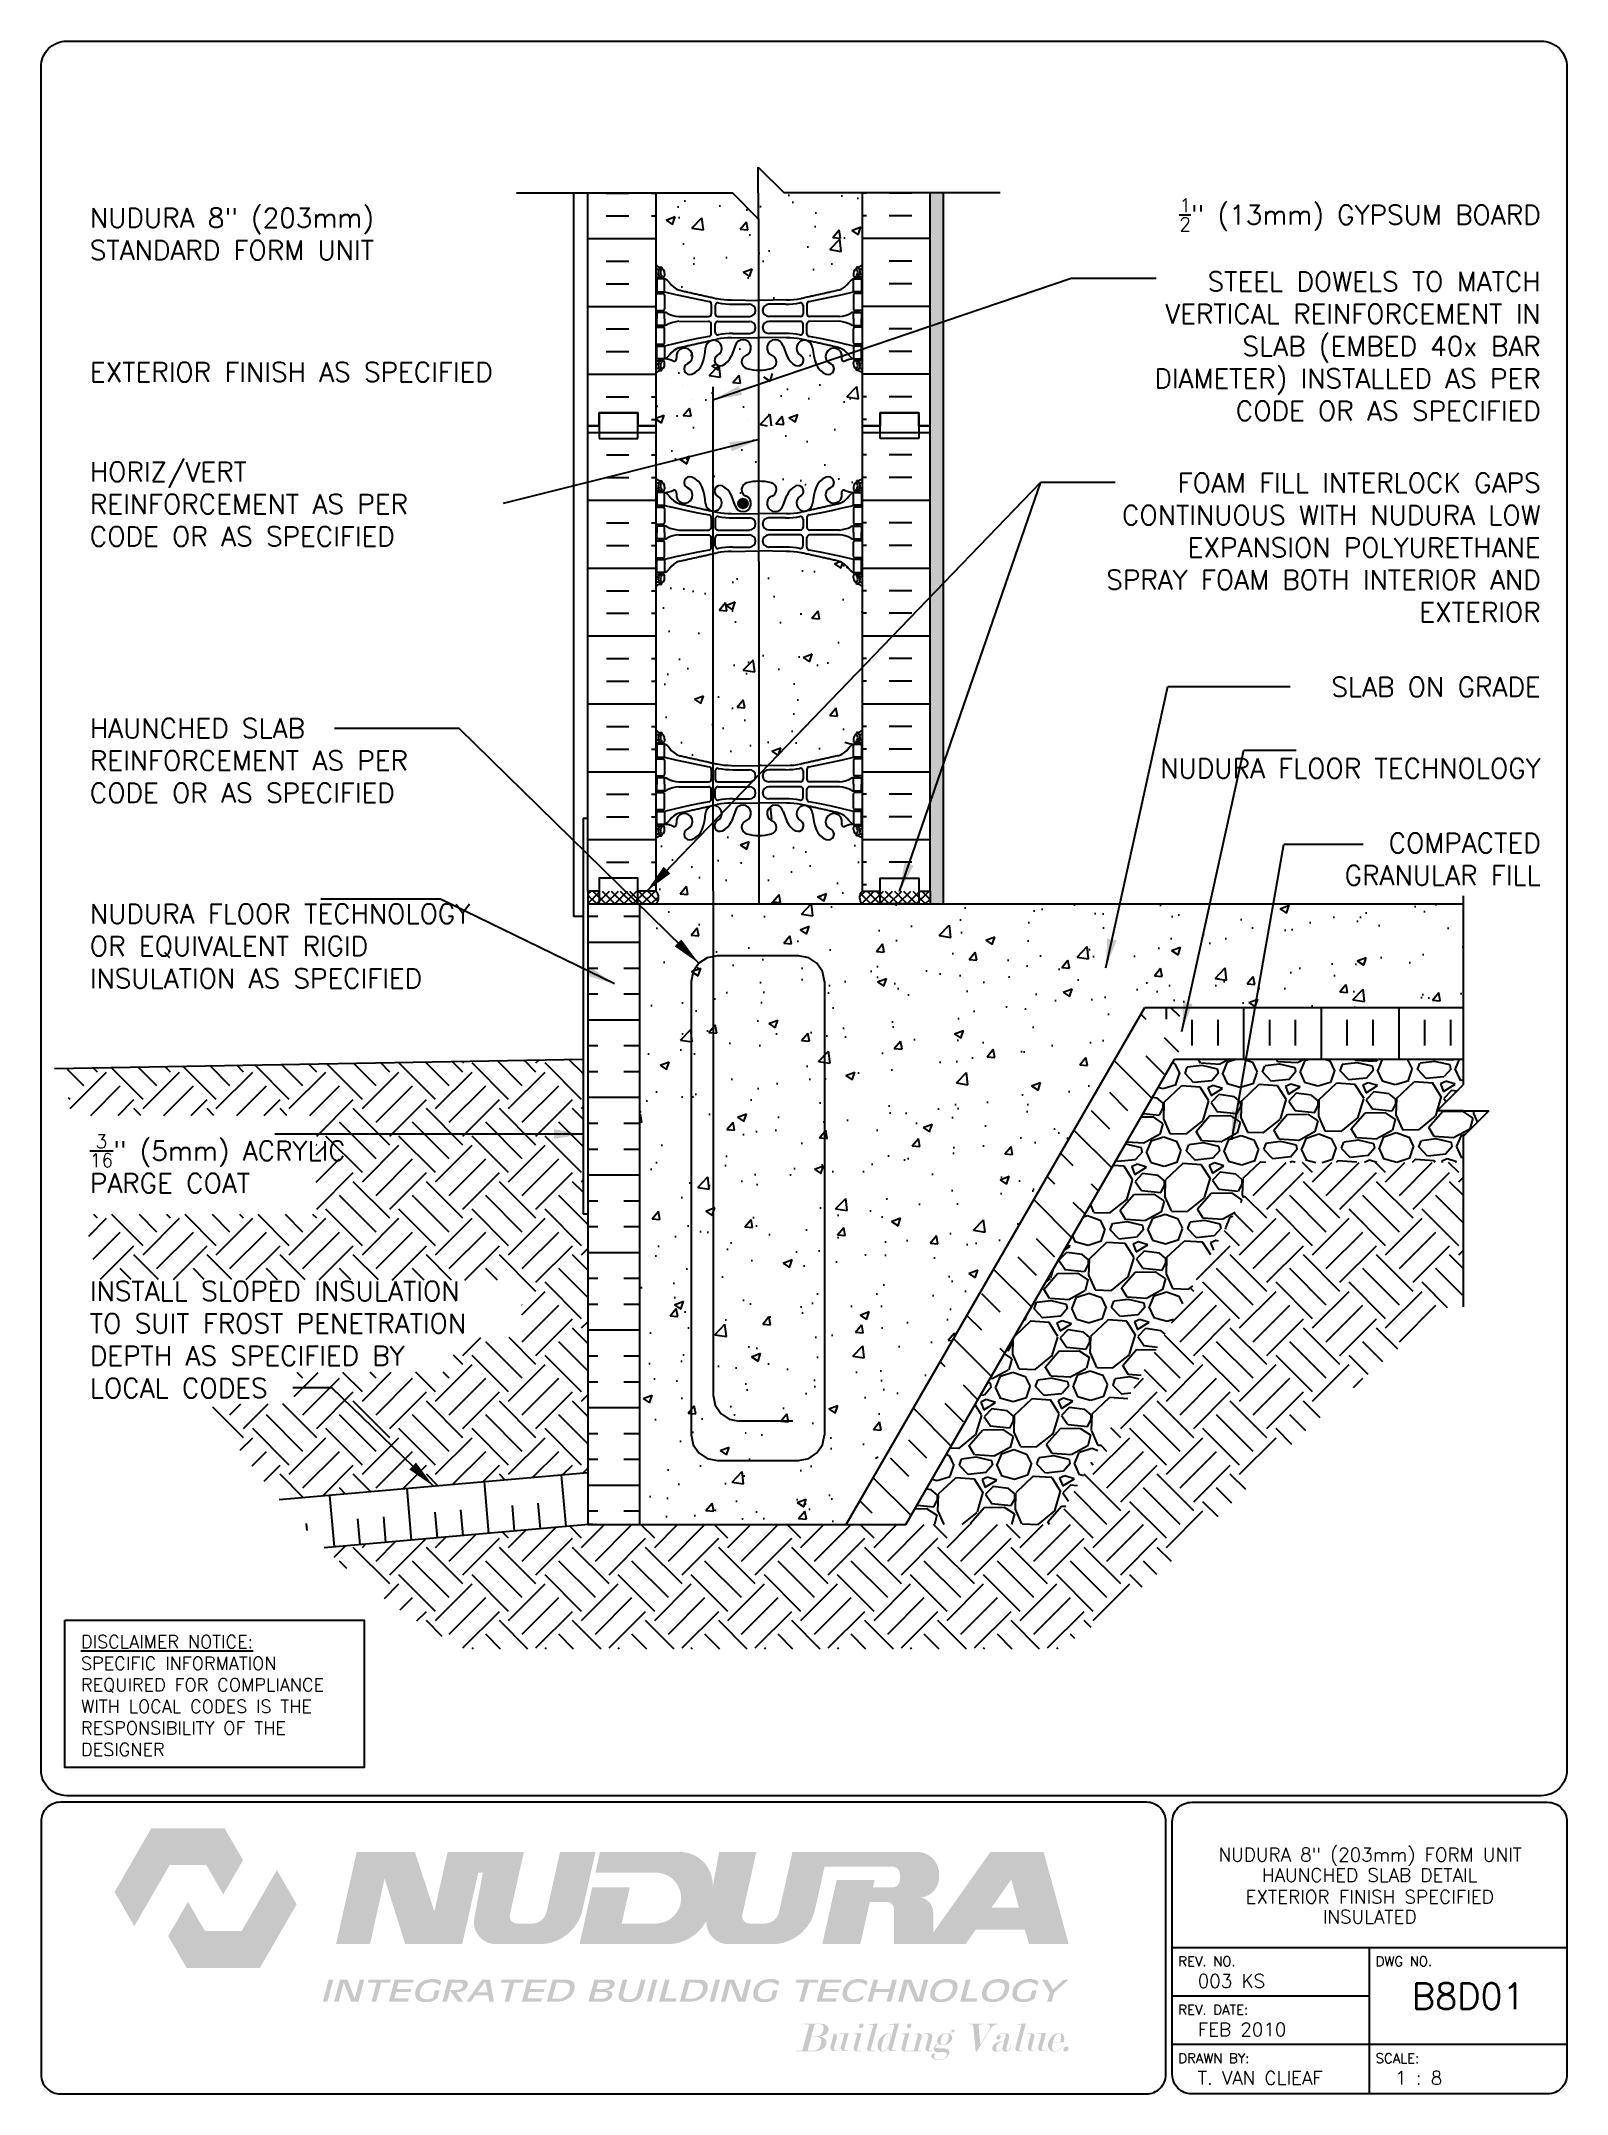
# Paper-space layout 'B8D01' of a CAD drawing. Header units: inches. Extents: x 0.42 to 7.8, y 0.49 to 10.41.
# The model-space entities are those that its viewports show. They can reach past a viewport. Long polylines and large blocks are cut down to what shows.
import ezdxf
from ezdxf.enums import TextEntityAlignment as Align

# ---------------------------------------------------------------- set-up
doc = ezdxf.new("R2010")
doc.units = ezdxf.units.IN
doc.header["$LTSCALE"] = 0.5
doc.header["$MEASUREMENT"] = 0
doc.linetypes.add('DASHED2', pattern=[0.375, 0.25, -0.125])
for name, color, linetype in [('HATCH', 12, 'Continuous'), ('line25', 2, 'Continuous'), ('LINE3', 3, 'Continuous'), ('LINE50', 5, 'Continuous'), ('LINE9', 9, 'Continuous'), ('LOGO', 7, 'Continuous'), ('TBK_LINE65', 3, 'Continuous'), ('TBK_TEXT', 4, 'Continuous'), ('TEXT', 4, 'Continuous'), ('Web_Edge', 9, 'Continuous')]:
    doc.layers.add(name, color=color, linetype=linetype)
doc.styles.add('DIM', font='romans.shx', dxfattribs={"width": 0.7})
doc.styles.add('ROMANS', font='romans.shx', dxfattribs={"height": 1.125})
doc.dimstyles.new('ext_12', dxfattribs={"dimscale": 12, "dimtxt": 0.09375, "dimasz": 0.09375, "dimexe": 0.09375, "dimexo": 0.0625, "dimgap": 0.0625, "dimtad": 1, "dimdec": 1, "dimzin": 3, "dimdsep": 46, "dimlunit": 4, "dimtxsty": 'DIM', "dimcen": 0.09, "dimdle": 0.09375, "dimclrt": 4, "dimadec": 0, "dimazin": 0, "dimtfac": 1, "dimtdec": 1, "dimtmove": 2, "dimatfit": 3, "dimfxl": 1, "dimfrac": 2, "dimtolj": 1, "dimtzin": 0, "dimarcsym": 0})
pattern_1 = [(50, (167.7042, 9.6633), (3.5863, -0.31376), [0.375, -4.125]), (355, (167.7042, 9.6633), (-0.69376, 3.76096), [0.3, -3.3]), (100.4514, (168.003, 9.6372), (2.89255, 3.4472), [0.3187, -3.50571]), (46.1842, (167.7042, 10.6633), (5.3362, -0.8276), [0.5625, -6.1875]), (96.6356, (168.149, 10.5944), (4.67331, 4.87059), [0.47805, -5.25856]), (351.184, (167.704, 10.6633), (4.6733, 4.8706), [0.45, -4.95]), (21, (168.2042, 10.4133), (2.984535, -2.013094), [0.375, -4.125]), (326, (168.2042, 10.4133), (1.21658, 3.62575), [0.3, -3.3]), (71.4514, (168.453, 10.2456), (4.20111, 1.61265), [0.3187, -3.50571]), (37.5, (167.7042, 9.6633), (0.060799, 1.664469), [0, -3.26, 0, -3.35, 0, -3.3125]), (7.5, (167.7042, 9.6633), (1.315348, 1.972059), [0, -1.91, 0, -3.185, 0, -1.2625]), (327.5, (166.5892, 9.6633), (2.669112, -0.112774), [0, -1.25, 0, -3.9, 0, -5.175]), (317.5, (166.0892, 9.6633), (2.91593, 0.500525), [0, -1.625, 0, -2.59, 0, -3.675])]
pattern_2 = [(45, (167.7042, 9.6633), (2e-16, 2.828427), [2, -2]), (45, (167.1739, 10.1937), (2e-16, 2.828427), [2, -2]), (45, (166.6436, 10.724), (2e-16, 2.828427), [2, -2]), (135, (166.6436, 11.0775), (-2.828427, 4e-16), [2, -2]), (135, (167.1739, 11.6079), (-2.828427, 4e-16), [2, -2]), (135, (167.7042, 12.1382), (-2.828427, 4e-16), [2, -2])]
pattern_3 = [(50, (0, 0), (3.5863, -0.31376), [0.375, -4.125]), (355, (0, 0), (-0.693757, 3.76096), [0.3, -3.3]), (100.4514, (0.299, -0.026), (2.892547, 3.447198), [0.3187, -3.50571]), (46.1842, (0, 1), (5.336205, -0.827595), [0.5625, -6.1875]), (96.6356, (0.4447, 0.931), (4.67331, 4.87059), [0.47805, -5.25856]), (351.1842, (0, 1), (4.67331, 4.87059), [0.45, -4.95]), (21, (0.5, 0.75), (2.984535, -2.013094), [0.375, -4.125]), (326, (0.5, 0.75), (1.216577, 3.62575), [0.3, -3.3]), (71.4514, (0.7487, 0.5822), (4.201113, 1.612652), [0.3187, -3.50571]), (37.5, (0, 0), (0.060799, 1.664469), [0, -3.26, 0, -3.35, 0, -3.3125]), (7.5, (0, 0), (1.315348, 1.972059), [0, -1.91, 0, -3.185, 0, -1.2625]), (327.5, (-1.115, 0), (2.669112, -0.1127744), [0, -1.25, 0, -3.9, 0, -5.175]), (317.5, (-1.615, 0), (2.91593, 0.500525), [0, -1.625, 0, -2.59, 0, -3.675])]

psp = doc.layouts.new('B8D01')

# ---------------------------------------------------------------- texts
at = {"layer": 'TBK_TEXT', "color": 7, "style": 'ROMANS'}
for s, p in [('REV. NO.', (5.9215, 1.107)), ('DWG NO.', (6.876, 1.107)), ('REV. DATE:', (5.9215, 0.8726)), ('DRAWN BY:', (5.9215, 0.6382)), ('SCALE:', (6.876, 0.6382))]:
    psp.add_text(s, height=0.04688, dxfattribs=at).set_placement(p)
at = {"layer": 'TEXT', "insert": (0.6134, 2.7065), "char_height": 0.0625, "width": 1.41371, "attachment_point": 1, "style": 'ROMANS'}
psp.add_mtext('{\\Fromans.shx|c1;\\LDISCLAIMER NOTICE:\\l\\PSPECIFIC INFORMATION REQUIRED FOR COMPLIANCE WITH LOCAL CODES IS THE RESPONSIBILITY OF THE DESIGNER}', dxfattribs=at)

msp = doc.modelspace()

# ---------------------------------------------------------------- texts
at = {"layer": 'TEXT', "char_height": 0.75, "style": 'ROMANS'}
for s, insert, width, attachment_point in [('NUDURA 8" (203mm) STANDARD FORM UNIT', (252.264, 64.352), 16.37365, 4), ('\\A1;{\\H0.7x;\\S1/2;}" (13mm) GYPSUM BOARD', (308.407, 65.097), 16.37365, 6), ('\\A1;STEEL DOWELS TO MATCH VERTICAL REINFORCEMENT IN SLAB (EMBED 40x BAR DIAMETER) INSTALLED AS PER CODE OR AS SPECIFIED ', (308.407, 60.014), 16.37365, 6), ('EXTERIOR FINISH AS SPECIFIED', (252.264, 59.014), 16.37365, 4), ('HORIZ/VERT  REINFORCEMENT AS PER CODE OR AS SPECIFIED', (252.264, 53.907), 16.37365, 4), ('\\A1;FOAM FILL INTERLOCK GAPS CONTINUOUS WITH NUDURA LOW EXPANSION POLYURETHANE SPRAY FOAM BOTH INTERIOR AND EXTERIOR', (308.407, 52.23), 18.26313, 6), ('\\A1;SLAB ON GRADE', (308.407, 46.836), 16.37365, 6), ('HAUNCHED SLAB REINFORCEMENT AS PER CODE OR AS SPECIFIED', (252.264, 43.986), 16.37365, 4), ('\\A1;NUDURA FLOOR TECHNOLOGY', (308.407, 43.686), 16.37365, 6), ('\\A1;COMPACTED \\PGRANULAR FILL', (308.407, 40.173), 16.37365, 6), ('NUDURA FLOOR TECHNOLOGY OR EQUIVALENT RIGID INSULATION AS SPECIFIED', (252.264, 36.811), 16.37365, 4), ('\\A1;{\\H0.7x;\\S3/16;}" (5mm) ACRYLIC PARGE COAT', (252.264, 28.395), 10.88009, 4), ('INSTALL SLOPED INSULATION TO SUIT FROST PENETRATION DEPTH AS SPECIFIED BY LOCAL CODES', (252.264, 21.592), 16.90238, 4)]:
    msp.add_mtext(s, dxfattribs=dict(at, insert=insert, width=width, attachment_point=attachment_point))

# ---------------------------------------------------------------- blocks, each defined once
blk = doc.blocks.new('TITLEBLOCK-Tag')
at = {"style": 'ROMANS'}
for tag, height, p in [('TITLE_LINE_1', 0.0625, (0.927, -0.1328)), ('TITLE_LINE_2', 0.0625, (0.9294, -0.2258)), ('CENTRE-LINE-3', 0.0625, (0.927, -0.3246)), ('TITLE_LINE_4', 0.0625, (0.927, -0.4299)), ('TITLE_LINE_5', 0.0625, (0.927, -0.526)), ('DWG', 0.125, (1.4043, -0.9102))]:
    blk.add_attdef(tag, text='', height=height, dxfattribs=at).set_placement(p, align=Align.MIDDLE_CENTER)
for tag, p in [('LATEST_REVISION', (0.0954, -0.8366)), ('REVISION_DATE', (0.0954, -1.071)), ('DRAWN_BY', (0.0954, -1.3053)), ('SCALE', (1.0499, -1.3053))]:
    blk.add_attdef(tag, text='', height=0.0469, dxfattribs=at).set_placement(p, align=Align.MIDDLE_LEFT)

# ---------------------------------------------------------------- hatches: boundary and pattern name
at = {"layer": 'HATCH'}
h = msp.add_hatch(dxfattribs=at)
h.set_pattern_fill('AR-CONC', color=256, scale=0.5)
h.set_pattern_definition([(50, (0, 0), (3.5863, -0.31376), [0.375, -4.125]), (355, (0, 0), (-0.693757, 3.76096), [0.3, -3.3]), (100.4514, (0.299, -0.026), (2.892544, 3.4472), [0.3187, -3.50571]), (46.1842, (0, 1), (5.33621, -0.827596), [0.5625, -6.1875]), (96.6356, (0.4447, 0.931), (4.67331, 4.87059), [0.47805, -5.25857]), (351.1842, (0, 1), (4.67331, 4.87059), [0.45, -4.95]), (21, (0.5, 0.75), (2.984535, -2.013094), [0.375, -4.125]), (326, (0.5, 0.75), (1.216577, 3.62575), [0.3, -3.3]), (71.4514, (0.7487, 0.5822), (4.20111, 1.612656), [0.3187, -3.50571]), (37.5, (0, 0), (0.060799, 1.664469), [0, -3.26, 0, -3.35, 0, -3.3125]), (7.5, (0, 0), (1.315348, 1.972059), [0, -1.91, 0, -3.185, 0, -1.2625]), (327.5, (-1.115, 0), (2.669112, -0.1127744), [0, -1.25, 0, -3.9, 0, -5.175]), (317.5, (-1.615, 0), (2.91593, 0.500525), [0, -1.625, 0, -2.59, 0, -3.675])])
edge = h.paths.add_edge_path()
edge.add_line((278.147, 64.925), (277.132, 65.94))
edge.add_line((277.132, 65.94), (274.163, 65.94))
edge.add_line((274.163, 65.94), (274.163, 63.166))
edge.add_arc((274.509, 63.527), 0.5, 226.21089, 246.42182)
edge.add_line((274.309, 63.069), (274.399, 63.069))
edge.add_line((274.399, 63.069), (274.399, 63.027))
edge.add_arc((274.259, 62.82), 0.25, 0, 55.9442, ccw=False)
edge.add_line((274.509, 62.82), (274.509, 62.753))
edge.add_arc((274.447, 62.753), 0.0625, -90, 0, ccw=False)
edge.add_line((274.447, 62.69), (274.399, 62.69))
edge.add_line((274.399, 62.69), (274.399, 62.62))
edge.add_line((274.399, 62.62), (274.504, 62.62))
edge.add_arc((274.382, 62.277), 0.364, 32.04242, 70.33874, ccw=False)
edge.add_arc((275.305, 62.889), 0.743, 214.22802, 253.81071)
edge.add_spline(control_points=[(275.098, 62.175), (276.535, 61.854)], knot_values=[0, 0, 1, 1], degree=1, periodic=0)
edge.add_arc((277.091, 64.786), 2.984, 259.25462, 270.09947)
edge.add_line((277.097, 61.802), (278.148, 61.786))
edge.add_line((278.148, 61.786), (278.147, 64.925))
edge = h.paths.add_edge_path()
edge.add_line((282.163, 65.94), (279.132, 65.94))
edge.add_line((279.132, 65.94), (278.132, 66.94))
edge.add_line((278.132, 66.94), (278.132, 65.94))
edge.add_line((278.132, 65.94), (278.132, 64.94))
edge.add_line((278.132, 64.94), (278.147, 64.925))
edge.add_line((278.147, 64.925), (278.148, 61.786))
edge.add_line((278.148, 61.786), (278.163, 61.786))
edge.add_line((278.163, 61.786), (279.23, 61.802))
edge.add_arc((279.235, 64.786), 2.984, 269.90053, 280.74538)
edge.add_spline(control_points=[(279.791, 61.854), (281.229, 62.175)], knot_values=[0, 0, 1, 1], degree=1, periodic=0)
edge.add_arc((281.021, 62.889), 0.743, 286.18929, 325.77198)
edge.add_arc((281.945, 62.277), 0.364, 109.66126, 147.95758, ccw=False)
edge.add_line((281.822, 62.62), (281.927, 62.62))
edge.add_line((281.927, 62.62), (281.927, 62.69))
edge.add_line((281.927, 62.69), (281.88, 62.69))
edge.add_arc((281.88, 62.753), 0.0625, 180, 270, ccw=False)
edge.add_line((281.817, 62.753), (281.817, 62.82))
edge.add_arc((282.067, 62.82), 0.25, 124.0558, 180, ccw=False)
edge.add_line((281.927, 63.027), (281.927, 63.069))
edge.add_line((281.927, 63.069), (282.017, 63.069))
edge.add_arc((281.817, 63.527), 0.5, 293.57818, 313.78911)
edge.add_line((282.163, 63.166), (282.163, 65.94))
edge = h.paths.add_edge_path()
edge.add_spline(control_points=[(276.38, 51.99), (275.778, 51.856)], knot_values=[0.473048, 0.473048, 0.892192, 0.892192], degree=1, periodic=0)
edge.add_spline(control_points=[(275.778, 51.856), (275.098, 51.704)], knot_values=[0, 0, 0.473048, 0.473048], degree=1, periodic=0)
edge.add_arc((275.305, 50.99), 0.743, 106.18929, 145.77198)
edge.add_arc((274.382, 51.602), 0.364, 289.66126, 327.95758, ccw=False)
edge.add_line((274.504, 51.259), (274.399, 51.259))
edge.add_line((274.399, 51.259), (274.399, 51.189))
edge.add_line((274.399, 51.189), (274.447, 51.189))
edge.add_arc((274.447, 51.126), 0.0625, 0, 90, ccw=False)
edge.add_line((274.509, 51.126), (274.509, 51.059))
edge.add_arc((274.259, 51.059), 0.25, 304.0558, 360, ccw=False)
edge.add_line((274.399, 50.852), (274.399, 50.81))
edge.add_line((274.399, 50.81), (274.309, 50.81))
edge.add_arc((274.509, 50.352), 0.5, 113.57818, 133.78911)
edge.add_line((274.163, 50.713), (274.163, 45.166))
edge.add_arc((274.509, 45.527), 0.5, 226.21089, 246.42182)
edge.add_line((274.309, 45.069), (274.399, 45.069))
edge.add_line((274.399, 45.069), (274.399, 45.027))
edge.add_arc((274.259, 44.82), 0.25, 0, 55.9442, ccw=False)
edge.add_line((274.509, 44.82), (274.509, 44.753))
edge.add_arc((274.447, 44.753), 0.0625, -90, 0, ccw=False)
edge.add_line((274.447, 44.69), (274.399, 44.69))
edge.add_line((274.399, 44.69), (274.399, 44.62))
edge.add_line((274.399, 44.62), (274.504, 44.62))
edge.add_arc((274.382, 44.277), 0.364, 32.04242, 70.33874, ccw=False)
edge.add_arc((275.305, 44.889), 0.743, 214.22802, 253.81071)
edge.add_spline(control_points=[(275.098, 44.175), (275.778, 44.023)], knot_values=[0, 0, 0.473489, 0.473489], degree=1, periodic=0)
edge.add_spline(control_points=[(275.778, 44.023), (276.383, 43.888)], knot_values=[0.473489, 0.473489, 0.893956, 0.893956], degree=1, periodic=0)
edge.add_line((276.383, 43.888), (276.38, 51.99))
edge = h.paths.add_edge_path()
edge.add_line((278.153, 52.093), (277.097, 52.077))
edge.add_arc((277.091, 49.093), 2.984, 89.90053, 100.74538)
edge.add_spline(control_points=[(276.535, 52.025), (276.38, 51.99)], knot_values=[0.892192, 0.892192, 1, 1], degree=1, periodic=0)
edge.add_line((276.38, 51.99), (276.383, 43.888))
edge.add_spline(control_points=[(276.383, 43.888), (276.535, 43.854)], knot_values=[0.893956, 0.893956, 1, 1], degree=1, periodic=0)
edge.add_arc((277.091, 46.786), 2.984, 259.25462, 270.09947)
edge.add_line((277.097, 43.802), (278.157, 43.786))
edge.add_line((278.157, 43.786), (278.153, 52.093))
edge = h.paths.add_edge_path()
edge.add_arc((281.817, 50.352), 0.5, 46.21089, 66.42182)
edge.add_line((282.017, 50.81), (281.927, 50.81))
edge.add_line((281.927, 50.81), (281.927, 50.852))
edge.add_arc((282.067, 51.059), 0.25, 180, 235.9442, ccw=False)
edge.add_line((281.817, 51.059), (281.817, 51.126))
edge.add_arc((281.88, 51.126), 0.0625, 90, 180, ccw=False)
edge.add_line((281.88, 51.189), (281.927, 51.189))
edge.add_line((281.927, 51.189), (281.927, 51.259))
edge.add_line((281.927, 51.259), (281.822, 51.259))
edge.add_arc((281.945, 51.602), 0.364, 212.04242, 250.33874, ccw=False)
edge.add_arc((281.021, 50.99), 0.743, 34.22802, 73.81071)
edge.add_spline(control_points=[(281.229, 51.704), (279.791, 52.025)], knot_values=[0, 0, 1, 1], degree=1, periodic=0)
edge.add_arc((279.235, 49.093), 2.984, 79.25462, 90.09947)
edge.add_line((279.23, 52.077), (278.163, 52.093))
edge.add_line((278.163, 52.093), (278.153, 52.093))
edge.add_line((278.153, 52.093), (278.157, 43.786))
edge.add_line((278.157, 43.786), (278.163, 43.786))
edge.add_line((278.163, 43.786), (279.23, 43.802))
edge.add_arc((279.235, 46.786), 2.984, 269.90053, 280.74538)
edge.add_spline(control_points=[(279.791, 43.854), (281.229, 44.175)], knot_values=[0, 0, 1, 1], degree=1, periodic=0)
edge.add_arc((281.021, 44.889), 0.743, 286.18929, 325.77198)
edge.add_arc((281.945, 44.277), 0.364, 109.66126, 147.95758, ccw=False)
edge.add_line((281.822, 44.62), (281.927, 44.62))
edge.add_line((281.927, 44.62), (281.927, 44.69))
edge.add_line((281.927, 44.69), (281.88, 44.69))
edge.add_arc((281.88, 44.753), 0.0625, 180, 270, ccw=False)
edge.add_line((281.817, 44.753), (281.817, 44.82))
edge.add_arc((282.067, 44.82), 0.25, 124.0558, 180, ccw=False)
edge.add_line((281.927, 45.027), (281.927, 45.069))
edge.add_line((281.927, 45.069), (282.017, 45.069))
edge.add_arc((281.817, 45.527), 0.5, 293.57818, 313.78911)
edge.add_line((282.163, 45.166), (282.163, 50.713))
h = msp.add_hatch(dxfattribs=at)
h.set_pattern_fill('AR-SAND', color=256, scale=0.25, style=0)
h.set_pattern_definition([(37.5, (169.70422, 9.66333), (-0.0157483, 0.481706), [0, -0.38, 0, -0.425, 0, -0.40625]), (7.5, (169.7042, 9.6633), (0.4424442, 0.7055365), [0, -0.205, 0, -0.3425, 0, -0.13125]), (327.5, (169.39672, 9.66333), (0.7785355, 0.0014148), [0, -0.125, 0, -0.45, 0, -0.5875]), (317.5, (169.3967, 9.6633), (0.7515317, 0.219419), [0, -0.0625, 0, -0.295, 0, -0.3375])])
h.paths.add_polyline_path([(285.288, 65.94), (284.788, 65.94), (284.788, 56.94), (284.788, 38.94), (284.788, 38.44), (285.288, 38.44)])
h = msp.add_hatch(dxfattribs=at)
h.set_pattern_fill('AR-CONC', color=256, scale=0.5, style=0)
h.set_pattern_definition(pattern_3)
h.paths.add_polyline_path([(278.149, 59.089, -0.066514), (277.689, 59.152, -0.734872), (277.666, 59.663, 1.612474), (277.234, 60.022), (277.092, 59.635, -0.173075), (276.746, 59.269, -0.940793), (276.542, 59.652, 1.753171), (276.091, 59.949, -0.068226), (275.956, 59.321, -0.21345), (275.563, 58.932, -1), (275.4, 59.34, 2.087231), (274.966, 59.565, -0.638777), (274.841, 59.441, 0.087457), (274.504, 59.52), (274.399, 59.52), (274.399, 59.45), (274.447, 59.45, -0.414214), (274.509, 59.388), (274.509, 59.32, -0.249069), (274.399, 59.113), (274.399, 59.071), (274.309, 59.071, 0.088416), (274.163, 58.974), (274.163, 57.224), (274.489, 57.349), (274.387, 57.045), (274.163, 57.196), (274.163, 56.94), (274.163, 54.905, 0.088416), (274.309, 54.808), (274.399, 54.808), (274.399, 54.766, -0.249069), (274.509, 54.559), (274.509, 54.491, -0.414214), (274.447, 54.429), (274.399, 54.429), (274.399, 54.359), (274.504, 54.359, 0.087457), (274.841, 54.438, -0.638777), (274.966, 54.314, 2.087231), (275.4, 54.539, -1), (275.563, 54.948, -0.21345), (275.956, 54.558, -0.068321), (276.091, 53.93), (276.272, 53.93), (276.718, 53.93, 0.300175), (276.542, 54.227, -0.940793), (276.746, 54.61, -0.173075), (277.092, 54.244), (277.208, 53.93), (277.352, 53.93, -1), (277.727, 53.93, -1), (277.352, 53.93), (277.208, 53.93), (277.234, 53.857, 1.612474), (277.666, 54.216, -0.734872), (277.689, 54.727, -0.066822), (278.152, 54.79)])
h.paths.add_polyline_path([(277.447, 58.584), (277.149, 58.61), (277.39, 58.897)], flags=16)
h = msp.add_hatch(dxfattribs=at)
h.set_pattern_fill('AR-CONC', color=256, scale=0.5, style=0)
h.set_pattern_definition(pattern_3)
h.paths.add_polyline_path([(282.163, 56.94), (282.163, 58.974, 0.088416), (282.017, 59.071), (281.927, 59.071), (281.927, 59.113, -0.249069), (281.817, 59.32), (281.817, 59.388, -0.414214), (281.88, 59.45), (281.927, 59.45), (281.927, 59.52), (281.822, 59.52, 0.087457), (281.485, 59.441, -0.638777), (281.36, 59.565, 2.087231), (280.926, 59.34, -1), (280.763, 58.932, -0.21345), (280.371, 59.321, -0.068226), (280.235, 59.949, 1.753171), (279.784, 59.652, -0.940793), (279.58, 59.269, -0.173075), (279.235, 59.635), (279.092, 60.022, 1.612474), (278.66, 59.663, -0.734872), (278.637, 59.152, -0.068475), (278.163, 59.09, -0.001953), (278.149, 59.089), (278.152, 54.79, -0.001645), (278.163, 54.79, -0.068475), (278.637, 54.727, -0.734872), (278.66, 54.216, 1.612474), (279.092, 53.857), (279.235, 54.244, -0.173075), (279.58, 54.61, -0.940793), (279.784, 54.227, 1.753171), (280.235, 53.93, -0.068226), (280.371, 54.558, -0.21345), (280.763, 54.948, -1), (280.926, 54.539, 2.087231), (281.36, 54.314, -0.638777), (281.485, 54.438, 0.087457), (281.822, 54.359), (281.927, 54.359), (281.927, 54.429), (281.88, 54.429, -0.414214), (281.817, 54.491), (281.817, 54.559, -0.249069), (281.927, 54.766), (281.927, 54.808), (282.017, 54.808, 0.088416), (282.163, 54.905)])
h = msp.add_hatch(dxfattribs=at)
h.set_pattern_fill('INSUL', color=256, scale=7, style=0)
h.set_pattern_definition([(0, (-2651.9984, -358.07), (0, 2.625), []), (0, (-2651.9984, -357.195), (0, 2.625), [0.875, -0.875]), (0, (-2651.9984, -356.32), (0, 2.625), [0.875, -0.875])])
h.paths.add_polyline_path([(271.538, 38.94), (271.976, 38.94), (271.976, 39.44), (273.476, 39.44), (273.476, 38.94), (274.163, 38.94), (274.163, 56.94), (273.476, 56.94), (273.476, 57.44), (271.976, 57.44), (271.976, 56.94), (271.538, 56.94)])
h = msp.add_hatch(dxfattribs=at)
h.set_pattern_fill('INSUL', color=256, scale=7, style=0)
h.set_pattern_definition([(180, (3208.3247, -358.07), (0, 2.625), []), (180, (3208.3247, -357.195), (0, 2.625), [0.875, -0.875]), (180, (3208.3247, -356.32), (0, 2.625), [0.875, -0.875])])
h.paths.add_polyline_path([(284.788, 38.94), (284.351, 38.94), (284.351, 39.44), (282.851, 39.44), (282.851, 38.94), (282.163, 38.94), (282.163, 56.94), (282.851, 56.94), (282.851, 57.44), (284.351, 57.44), (284.351, 56.94), (284.788, 56.94)])
h = msp.add_hatch(dxfattribs=at)
h.set_pattern_fill('AR-CONC', color=256, scale=0.5, style=0)
h.set_pattern_definition(pattern_3)
h.paths.add_polyline_path([(276.383, 42.246, 0.380578), (276.091, 41.949, -0.068226), (275.956, 41.321, -0.21345), (275.563, 40.932, -1), (275.4, 41.34, 2.087231), (274.966, 41.565, -0.638777), (274.841, 41.441, 0.087457), (274.504, 41.52), (274.399, 41.52), (274.399, 41.45), (274.447, 41.45, -0.414214), (274.509, 41.388), (274.509, 41.32, -0.249069), (274.399, 41.113), (274.399, 41.071), (274.309, 41.071, 0.088416), (274.163, 40.974), (274.163, 38.94), (273.849, 38.94), (274.185, 38.44), (276.384, 38.44)])
h = msp.add_hatch(dxfattribs=at)
h.set_pattern_fill('AR-CONC', color=256, scale=0.5, style=0)
h.set_pattern_definition(pattern_3)
h.paths.add_polyline_path([(278.158, 41.089, -0.067806), (277.689, 41.152, -0.734872), (277.666, 41.663, 1.612474), (277.234, 42.022), (277.092, 41.635, -0.173075), (276.746, 41.269, -0.940793), (276.542, 41.652, 0.823284), (276.383, 42.246), (276.384, 38.44), (278.16, 38.44)])
h = msp.add_hatch(dxfattribs=at)
h.set_pattern_fill('AR-CONC', color=256, scale=0.5, style=0)
h.set_pattern_definition(pattern_3)
h.paths.add_polyline_path([(282.163, 40.974, 0.088416), (282.017, 41.071), (281.927, 41.071), (281.927, 41.113, -0.249069), (281.817, 41.32), (281.817, 41.388, -0.414214), (281.88, 41.45), (281.927, 41.45), (281.927, 41.52), (281.822, 41.52, 0.085348), (281.493, 41.445, -0.669601), (281.36, 41.565, 2.087231), (280.926, 41.34, -1), (280.763, 40.932, -0.21345), (280.371, 41.321, -0.068226), (280.235, 41.949, 1.753171), (279.784, 41.652, -0.940793), (279.58, 41.269, -0.173075), (279.235, 41.635), (279.092, 42.022, 1.612474), (278.66, 41.663, -0.734872), (278.637, 41.152, -0.068475), (278.163, 41.09, -0.000666), (278.158, 41.089), (278.16, 38.44), (282.851, 38.44), (282.851, 38.94), (282.163, 38.94)])
h = msp.add_hatch(dxfattribs=at)
h.set_pattern_fill('ANSI37', color=256, scale=2, style=0)
h.set_pattern_definition([(45, (271.6973, 38.62191), (-0.1767767, 0.1767767), []), (135, (271.6973, 38.62191), (-0.1767767, -0.1767767), [])])
h.paths.add_polyline_path([(271.976, 38.94), (271.538, 38.94), (271.538, 38.44), (271.976, 38.44)])
h.paths.add_polyline_path([(273.476, 38.94), (271.976, 38.94), (271.976, 38.44), (273.476, 38.44)])
h.paths.add_polyline_path([(273.849, 38.94), (273.476, 38.94), (273.476, 38.44), (273.538, 38.44), (274.163, 38.44, 0.01363), (274.176, 38.452)])
h.paths.add_polyline_path([(274.163, 38.94), (273.849, 38.94), (274.176, 38.452, 0.42609)])
h.paths.add_polyline_path([(284.788, 38.94), (284.351, 38.94), (284.351, 38.44), (284.788, 38.44)])
h.paths.add_polyline_path([(284.351, 38.94), (282.851, 38.94), (282.851, 38.44), (284.351, 38.44)])
h.paths.add_polyline_path([(282.851, 38.94), (282.163, 38.94, 0.442289), (282.163, 38.44), (282.851, 38.44)])
h = msp.add_hatch(dxfattribs=at)
h.set_pattern_fill('INSUL', color=256, scale=8, style=0)
h.set_pattern_definition([(0, (242.9253, 21.9607), (0, 3), []), (0, (242.9253, 22.9607), (0, 3), [1, -1]), (0, (242.9253, 23.9607), (0, 3), [1, -1])])
h.paths.add_polyline_path([(273.538, 38.44), (271.538, 38.44), (271.538, 14.44), (273.538, 14.44)])
h = msp.add_hatch(dxfattribs=at)
h.set_pattern_fill('AR-CONC', color=256, scale=0.5, style=0)
h.set_pattern_definition(pattern_1)
h.paths.add_polyline_path([(293.663, 35.44), (297.572, 35.44), (298.408, 38.44), (277.141, 38.44), (277.141, 36.44), (280.693, 36.44), (280.693, 16.44), (275.538, 16.44), (275.538, 36.44), (277.141, 36.44), (277.141, 38.44), (273.538, 38.44), (273.538, 14.44), (281.538, 14.44)])
h.paths.add_polyline_path([(280.693, 36.44), (275.538, 36.44), (275.538, 16.44), (280.693, 16.44)], flags=17)
h = msp.add_hatch(dxfattribs=at)
h.set_pattern_fill('AR-CONC', color=256, scale=0.5, style=0)
h.set_pattern_definition(pattern_1)
h.paths.add_polyline_path([(305.407, 38.44), (293.663, 38.44), (293.663, 35.44), (305.407, 35.44)])
h = msp.add_hatch(dxfattribs=at)
h.set_pattern_fill('AR-CONC', color=256, scale=0.5, style=0)
h.set_pattern_definition(pattern_1)
h.paths.add_polyline_path([(305.407, 34.44), (305.407, 35.44), (293.663, 35.44), (293.085, 34.44)])
h = msp.add_hatch(dxfattribs=at)
h.set_pattern_fill('INSUL', color=256, scale=8, angle=315, style=0)
h.set_pattern_definition([(315, (242.9253, 21.9607), (2.12132, 2.12132), []), (315, (243.6325, 22.6678), (2.12132, 2.12132), [1, -1]), (315, (244.3396, 23.375), (2.12132, 2.12132), [1, -1])])
h.paths.add_polyline_path([(294.24, 34.44), (293.085, 34.44), (281.538, 14.44), (283.848, 14.44), (294.817, 33.44)])
h = msp.add_hatch(dxfattribs=at)
h.set_pattern_fill('INSUL', color=256, scale=8, angle=90, style=0)
h.set_pattern_definition([(90, (242.9253, 20.9607), (-3, 2e-16), []), (90, (241.9253, 20.9607), (-3, 2e-16), [1, -1]), (90, (240.9253, 20.9607), (-3, 2e-16), [1, -1])])
h.paths.add_polyline_path([(305.407, 34.44), (297.572, 34.44), (297.149, 32.921), (297.017, 32.44), (305.407, 32.44)])
h.paths.add_polyline_path([(297.572, 34.44), (293.663, 34.44), (294.817, 32.44), (297.017, 32.44), (297.149, 32.921)])
h = msp.add_hatch(dxfattribs=at)
h.set_pattern_fill('EARTH', color=256, scale=8, angle=45, style=0)
h.set_pattern_definition(pattern_2)
h.paths.add_polyline_path([(261.029, 26.427), (252.076, 26.427), (252.078, 26.417), (252.087, 26.365), (252.097, 26.311), (252.106, 26.258), (252.116, 26.204), (252.126, 26.149), (252.136, 26.094), (252.146, 26.039), (252.156, 25.984), (252.166, 25.928), (252.176, 25.871), (252.187, 25.815), (252.197, 25.757), (252.208, 25.7), (252.218, 25.642), (252.229, 25.584), (252.24, 25.525), (252.251, 25.466), (252.262, 25.406), (252.273, 25.347), (252.284, 25.286), (252.295, 25.226), (252.307, 25.164), (252.318, 25.103), (252.33, 25.041), (252.342, 24.979), (252.353, 24.916), (252.365, 24.853), (252.377, 24.789), (252.389, 24.725), (252.402, 24.661), (252.414, 24.596), (252.426, 24.531), (252.439, 24.465), (252.451, 24.399), (252.464, 24.332), (252.477, 24.265), (252.49, 24.198), (252.503, 24.13), (252.516, 24.062), (252.529, 23.993), (252.542, 23.924), (268.982, 23.883), (268.981, 21.669), (266.344, 21.668), (266.343, 20.327), (260.168, 20.323), (260.168, 19.105), (256.95, 19.105), (256.967, 19.079), (256.984, 19.053), (257, 19.029), (257.016, 19.004), (257.031, 18.981), (257.046, 18.958), (257.061, 18.935), (257.075, 18.913), (257.089, 18.892), (257.103, 18.871), (257.116, 18.851), (257.129, 18.831), (257.141, 18.812), (257.153, 18.793), (257.165, 18.775), (257.176, 18.757), (257.187, 18.74), (257.198, 18.724), (257.208, 18.707), (257.218, 18.692), (257.228, 18.676), (257.237, 18.662), (257.246, 18.647), (257.255, 18.633), (257.263, 18.62), (257.271, 18.607), (257.279, 18.594), (257.286, 18.582), (257.294, 18.57), (257.301, 18.559), (257.307, 18.548), (257.314, 18.537), (257.32, 18.527), (257.326, 18.517), (257.331, 18.508), (257.337, 18.499), (257.342, 18.49), (257.347, 18.481), (257.351, 18.473), (257.356, 18.466), (257.36, 18.458), (257.364, 18.451), (257.368, 18.444), (257.371, 18.438), (257.374, 18.432), (257.378, 18.426), (257.381, 18.42), (257.383, 18.415), (257.386, 18.41), (257.388, 18.405), (257.391, 18.4), (257.393, 18.396), (257.394, 18.392), (257.396, 18.388), (257.398, 18.385), (257.399, 18.381), (257.401, 18.378), (257.402, 18.375), (257.403, 18.372), (257.404, 18.37), (257.404, 18.367), (257.405, 18.365), (257.405, 18.363), (257.406, 18.361), (257.406, 18.359), (257.406, 18.358), (257.407, 18.356), (257.407, 18.355), (257.407, 18.354), (257.406, 18.353), (257.406, 18.352), (257.406, 18.351), (257.406, 18.35), (257.405, 18.349), (257.405, 18.349), (257.404, 18.348), (257.404, 18.348), (257.403, 18.347), (257.403, 18.347), (257.402, 18.347), (257.401, 18.346), (257.401, 18.346), (257.4, 18.346), (257.399, 18.346), (257.399, 18.346), (257.398, 18.345), (257.397, 18.345), (257.397, 18.345), (257.396, 18.345), (257.395, 18.345), (257.395, 18.344), (257.394, 18.344), (257.394, 18.344), (257.393, 18.343), (257.393, 18.343), (257.392, 18.343), (257.392, 18.342), (257.392, 18.341), (257.392, 18.341), (257.391, 18.34), (257.391, 18.339), (257.391, 18.338), (257.392, 18.337), (257.392, 18.335), (257.392, 18.334), (257.393, 18.332), (257.393, 18.33), (257.394, 18.329), (257.395, 18.327), (257.395, 18.324), (257.396, 18.322), (257.398, 18.319), (257.399, 18.317), (257.4, 18.314), (257.402, 18.311), (257.404, 18.307), (257.406, 18.304), (257.408, 18.3), (257.41, 18.296), (257.412, 18.292), (257.415, 18.287), (257.418, 18.282), (257.421, 18.277), (257.424, 18.272), (257.427, 18.267), (257.431, 18.261), (257.435, 18.255), (257.439, 18.248), (257.443, 18.242), (257.447, 18.234), (257.452, 18.227), (257.457, 18.219), (257.462, 18.211), (257.467, 18.203), (257.473, 18.194), (257.479, 18.185), (257.485, 18.176), (257.492, 18.166), (257.498, 18.156), (257.505, 18.146), (257.512, 18.135), (257.52, 18.124), (257.528, 18.112), (257.536, 18.1), (257.544, 18.088), (257.552, 18.075), (257.561, 18.063), (257.57, 18.049), (257.579, 18.036), (257.589, 18.022), (257.598, 18.008), (257.608, 17.993), (257.619, 17.978), (257.629, 17.963), (257.64, 17.948), (257.65, 17.932), (257.662, 17.916), (257.673, 17.899), (257.685, 17.883), (257.696, 17.866), (257.708, 17.849), (257.721, 17.831), (257.733, 17.813), (257.746, 17.795), (257.759, 17.777), (257.772, 17.758), (257.785, 17.739), (257.799, 17.72), (257.812, 17.701), (257.826, 17.681), (257.84, 17.661), (257.855, 17.641), (257.869, 17.62), (257.884, 17.6), (257.899, 17.579), (257.914, 17.558), (257.93, 17.536), (257.945, 17.515), (257.961, 17.493), (257.977, 17.471), (257.993, 17.448), (258.009, 17.426), (258.026, 17.403), (258.042, 17.38), (258.059, 17.357), (258.076, 17.334), (258.093, 17.31), (258.11, 17.286), (258.128, 17.262), (258.146, 17.238), (258.164, 17.214), (258.182, 17.189), (258.2, 17.165), (258.218, 17.14), (258.237, 17.115), (258.255, 17.09), (258.274, 17.064), (258.293, 17.039), (258.312, 17.013), (258.331, 16.987), (258.351, 16.961), (258.37, 16.935), (258.39, 16.909), (258.41, 16.882), (258.43, 16.856), (258.45, 16.829), (258.47, 16.802), (258.491, 16.775), (258.511, 16.748), (258.532, 16.721), (258.553, 16.693), (258.574, 16.666), (258.595, 16.638), (258.616, 16.611), (258.637, 16.583), (258.659, 16.555), (258.68, 16.527), (258.702, 16.499), (258.724, 16.471), (258.746, 16.442), (258.768, 16.414), (258.79, 16.386), (258.812, 16.357), (258.834, 16.329), (258.857, 16.3), (258.879, 16.271), (258.902, 16.242), (258.924, 16.214), (258.947, 16.185), (258.97, 16.156), (258.993, 16.127), (259.016, 16.098), (259.04, 16.068), (259.063, 16.039), (259.086, 16.01), (259.11, 15.981), (259.133, 15.952), (259.157, 15.922), (259.18, 15.893), (259.204, 15.864), (259.228, 15.834), (259.252, 15.805), (259.276, 15.776), (259.3, 15.746), (259.324, 15.717), (259.348, 15.688), (259.373, 15.658), (259.397, 15.629), (259.421, 15.599), (259.446, 15.57), (259.47, 15.541), (259.495, 15.511), (259.519, 15.482), (259.544, 15.453), (259.569, 15.424), (259.593, 15.394), (271.538, 16.44), (271.538, 26.44), (271.351, 26.44), (271.351, 32.44), (251.403, 32.091), (251.403, 32.078), (251.403, 32.064), (251.403, 32.051), (251.403, 32.037), (251.403, 32.024), (251.403, 32.01), (251.403, 31.997), (251.403, 31.983), (251.403, 31.97), (251.403, 31.956), (251.403, 31.943), (251.403, 31.929), (251.403, 31.916), (251.403, 31.902), (251.403, 31.888), (251.403, 31.875), (251.403, 31.861), (251.403, 31.847), (251.403, 31.834), (251.403, 31.82), (251.403, 31.806), (251.403, 31.793), (251.404, 31.779), (251.404, 31.765), (251.404, 31.751), (251.404, 31.737), (251.404, 31.723), (251.404, 31.709), (251.404, 31.695), (251.405, 31.681), (251.405, 31.667), (251.405, 31.653), (251.405, 31.638), (251.405, 31.624), (251.406, 31.61), (251.406, 31.595), (251.406, 31.581), (251.406, 31.566), (251.407, 31.552), (251.407, 31.537), (251.407, 31.522), (251.408, 31.508), (251.408, 31.493), (251.409, 31.478), (251.409, 31.463), (251.409, 31.448), (251.41, 31.433), (251.41, 31.417), (251.411, 31.402), (251.411, 31.387), (251.412, 31.371), (251.412, 31.356), (251.413, 31.34), (251.413, 31.324), (251.414, 31.309), (251.415, 31.293), (251.415, 31.277), (251.416, 31.261), (251.417, 31.245), (251.417, 31.228), (251.418, 31.212), (251.419, 31.195), (251.42, 31.179), (251.421, 31.162), (251.421, 31.145), (251.422, 31.128), (251.423, 31.111), (251.424, 31.094), (251.425, 31.077), (251.426, 31.06), (251.427, 31.042), (251.428, 31.025), (251.429, 31.007), (251.43, 30.989), (251.431, 30.971), (251.433, 30.953), (251.434, 30.935), (251.435, 30.917), (251.436, 30.898), (251.438, 30.88), (251.439, 30.861), (251.44, 30.842), (251.442, 30.823), (251.443, 30.804), (251.444, 30.785), (251.446, 30.765), (251.447, 30.745), (251.449, 30.726), (251.451, 30.706), (251.452, 30.686), (251.454, 30.666), (251.456, 30.645), (251.457, 30.625), (251.459, 30.604), (251.461, 30.583), (251.463, 30.562), (251.465, 30.541), (251.467, 30.52), (251.469, 30.499), (251.471, 30.477), (251.473, 30.455), (251.475, 30.433), (251.477, 30.411), (251.479, 30.389), (251.481, 30.366), (251.484, 30.344), (251.486, 30.321), (251.488, 30.298), (251.491, 30.275), (251.492, 30.265), (261.029, 30.265)])
h = msp.add_hatch(dxfattribs=at)
h.set_pattern_fill('GRAVEL', color=256, scale=3, angle=1, style=0)
h.set_pattern_definition([(229.0128, (245.03266, 24.99792), (-23.5251243, -27.41474946), [0.40361, -39.95726]), (185.9697, (244.76794, 24.69325), (35.94216342, 3.6278037), [0.692604, -68.567775]), (133.5104, (244.0791, 24.62122), (30.5713329, -32.47142825), [0.48836, -48.3481]), (268.2737, (242.92236, 23.85091), (1.95238674, 60.0432196), [0.630714, -62.440674]), (293.8337, (242.90336, 23.22048), (-15.62603158, 35.73271965), [0.618465, -61.22812]), (358.2737, (243.15327, 22.65476), (-60.0432196, 1.95238674), [0.630714, -62.440674]), (38.6942, (243.7837, 22.63576), (-38.47051045, -30.67604631), [0.83409, -82.57455]), (73.2553, (244.4347, 23.1572), (19.84497525, 66.35643767), [0.787464, -77.95896]), (122.4296, (244.66157, 23.91127), (-24.67701297, 38.57518704), [0.63285, -62.65222]), (176.2364, (244.3222, 24.44543), (33.0473336, -2.4235882), [0.7225, -35.40229]), (223.3974, (243.60126, 24.49286), (-35.41861008, -33.6232372), [0.934344, -92.500125]), (139.8141, (245.89243, 23.87275), (-21.3109536, 17.6307498), [0.3189, -31.57153]), (172.4692, (245.6488, 24.07853), (39.09876982, -5.31846614), [0.60671, -60.06453]), (226, (245.0473, 24.158), (0.05236, -2.999544), [0.42426, -3.81838]), (204.1986, (244.83107, 24.51432), (14.893, 6.2608762), [0.22847, -22.61885]), (292.8014, (244.6227, 24.4207), (-3.1566145, 8.946273), [0.32311, -15.83239]), (31.9638, (244.7479, 24.1228), (8.8939088, 6.156165), [0.52479, -16.96807]), (162.5651, (245.1931, 24.4006), (6.051445, -2.894824), [0.37947, -9.10736]), (17.3895, (242.88294, 24.3903), (29.83836617, 9.5221797), [0.5316, -52.628535]), (71.3462, (243.39025, 24.54918), (-11.42222856, -33.204409), [0.44598, -44.15222]), (294.1986, (245.18264, 25.00053), (-6.2608762, 14.893), [0.45694, -22.39037]), (344.6105, (245.36994, 24.58374), (-30.15250873, 8.4750351), [0.5316, -52.628535]), (340.444, (242.9154, 22.5306), (-15.1024352, 5.737288), [0.51264, -25.11937]), (295.7751, (243.39847, 22.359), (-15.5736216, 32.7331985), [0.42953, -42.52393]), (67.8014, (245.265, 22.0015), (5.737304, 15.1024291), [0.45694, -22.39037]), (18.354, (245.43764, 22.4246), (-38.7846376, -12.6787998), [0.50289, -49.78627]), (70.444, (243.7952, 21.97586), (-5.737288, -15.1024352), [0.25632, -25.37569]), (102.3099, (245.085, 21.9984), (-3.208965, 11.9458175), [0.15297, -15.14409]), (166.9638, (245.0524, 22.1478), (9.050988, -2.8424656), [0.61847, -11.75085]), (187.009, (244.44988, 22.28733), (29.94307292, 3.5231132), [0.57315, -56.74177]), (304.6901, (244.7526, 23.85285), (-3.104262, 5.946728), [0.43267, -10.38399]), (354.1572, (244.99885, 23.4971), (51.0969454, -5.10903747), [0.75538, -74.78269]), (61.9454, (245.7503, 23.4202), (-11.6316719, -21.2062316), [0.30887, -30.57802]), (91, (245.8956, 23.6928), (-3.0519, 2.94719), [0.18, -2.82]), (121.2564, (244.38832, 22.37627), (12.3646577, -20.78738036), [0.41677, -41.26056]), (49.0128, (244.17207, 22.73255), (23.5251243, 27.41474946), [0.80722, -39.55366]), (1, (244.7015, 23.342), (2.94719, 3.0519), [0.78, -2.22]), (326.3048, (245.4814, 23.3555), (-30.3619146, 20.47325553), [0.47434, -46.95982]), (255.0546, (245.87605, 23.09234), (-2.790114, -12.05053), [0.43681, -21.40352]), (208.646, (245.7634, 22.67031), (-56.46773345, -30.99024094), [0.711195, -70.40842]), (176.4261, (245.13925, 22.32937), (-39.04641873, 2.3188836), [0.7524, -74.48722])])
h.paths.add_polyline_path([(305.407, 32.44), (294.24, 32.44), (283.848, 14.44), (289.621, 14.44), (297.704, 28.44), (305.407, 28.44), (305.407, 29.44), (306.407, 30.44), (304.407, 30.44), (305.407, 31.44)])
h = msp.add_hatch(dxfattribs=at)
h.set_pattern_fill('EARTH', color=256, scale=8, angle=45, style=0)
h.set_pattern_definition(pattern_2)
h.paths.add_polyline_path([(266.793, 9.623), (289.742, 9.623), (289.805, 9.662), (289.971, 9.764), (290.136, 9.869), (290.299, 9.974), (290.462, 10.082), (290.624, 10.191), (290.785, 10.301), (290.945, 10.413), (291.105, 10.526), (291.263, 10.64), (291.421, 10.756), (291.578, 10.873), (291.734, 10.992), (291.889, 11.111), (292.043, 11.232), (292.197, 11.354), (292.35, 11.477), (292.503, 11.601), (292.655, 11.727), (292.806, 11.853), (292.956, 11.98), (293.106, 12.108), (293.256, 12.237), (293.404, 12.367), (293.553, 12.498), (293.7, 12.629), (293.848, 12.762), (293.995, 12.895), (294.141, 13.029), (294.287, 13.163), (294.433, 13.298), (294.578, 13.434), (294.723, 13.57), (294.867, 13.707), (295.011, 13.844), (295.155, 13.982), (295.299, 14.12), (295.442, 14.259), (295.585, 14.398), (295.728, 14.537), (295.871, 14.677), (296.013, 14.817), (296.156, 14.957), (296.298, 15.097), (296.44, 15.238), (296.582, 15.378), (296.724, 15.519), (296.866, 15.66), (297.008, 15.801), (297.15, 15.941), (297.292, 16.082), (297.434, 16.223), (297.577, 16.363), (297.719, 16.504), (297.861, 16.644), (298.003, 16.784), (298.146, 16.924), (298.289, 17.063), (298.432, 17.202), (298.575, 17.341), (298.718, 17.48), (298.862, 17.618), (299.006, 17.755), (299.15, 17.892), (299.294, 18.029), (299.439, 18.165), (299.584, 18.3), (299.729, 18.436), (299.875, 18.57), (300.021, 18.704), (300.167, 18.838), (300.314, 18.971), (300.46, 19.104), (300.607, 19.237), (300.755, 19.369), (300.902, 19.501), (301.05, 19.632), (301.198, 19.763), (301.346, 19.893), (301.494, 20.023), (301.643, 20.153), (301.792, 20.283), (301.941, 20.412), (302.09, 20.541), (302.239, 20.67), (302.389, 20.798), (302.538, 20.926), (302.688, 21.054), (302.838, 21.181), (302.988, 21.308), (303.139, 21.435), (303.289, 21.562), (303.44, 21.688), (303.59, 21.815), (303.741, 21.941), (303.892, 22.067), (304.043, 22.193), (304.194, 22.318), (304.346, 22.444), (304.497, 22.569), (304.649, 22.694), (304.8, 22.819), (304.952, 22.944), (305.103, 23.069), (305.255, 23.193), (305.407, 23.318), (305.407, 28.44), (297.704, 28.44), (289.621, 14.44), (271.625, 14.44), (261.337, 13.539), (261.481, 13.402), (261.626, 13.266), (261.772, 13.131), (261.92, 12.998), (262.069, 12.865), (262.219, 12.734), (262.37, 12.604), (262.522, 12.475), (262.675, 12.347), (262.83, 12.221), (262.985, 12.095), (263.142, 11.971), (263.3, 11.849), (263.459, 11.727), (263.619, 11.607), (263.78, 11.488), (263.943, 11.37), (264.107, 11.254), (264.271, 11.139), (264.437, 11.026), (264.604, 10.913), (264.772, 10.802), (264.941, 10.693), (265.112, 10.585), (265.283, 10.478), (265.456, 10.372), (265.629, 10.268), (265.804, 10.166), (265.98, 10.065), (266.157, 9.965), (266.335, 9.867), (266.514, 9.77), (266.694, 9.675)])
h = msp.add_hatch(dxfattribs=at)
h.set_pattern_fill('INSUL', color=256, scale=8, angle=95, style=0)
h.set_pattern_definition([(95, (242.9253, 21.9607), (-2.98858, -0.26147), []), (95, (241.9292, 21.8735), (-2.98858, -0.26147), [1, -1]), (95, (240.933, 21.7864), (-2.98858, -0.26147), [1, -1])])
h.paths.add_polyline_path([(259.593, 15.394), (259.803, 15.15), (260.032, 14.891), (260.264, 14.636), (260.499, 14.383), (260.739, 14.133), (260.982, 13.887), (261.228, 13.644), (261.338, 13.539), (271.538, 14.432), (271.538, 16.44)])
at = {"layer": 'LINE3'}
msp.add_hatch(color=256, dxfattribs=at).paths.add_polyline_path([(277.352, 53.93, 1), (277.727, 53.93, 1)])

# ---------------------------------------------------------------- linework, layer by layer
at = {"layer": 'HATCH'}
for p, q in [((272.252, 65.93), (273.127, 65.93)), ((274.002, 65.93), (274.163, 65.93)), ((282.325, 65.93), (282.163, 65.93)), ((284.075, 65.93), (283.2, 65.93)), ((278.002, 65.505), (278.002, 65.505)), ((272.252, 65.055), (273.127, 65.055)), ((274.002, 65.055), (274.163, 65.055)), ((282.325, 65.055), (282.163, 65.055)), ((284.075, 65.055), (283.2, 65.055)), ((271.538, 64.18), (274.163, 64.18)), ((284.788, 64.18), (282.163, 64.18)), ((272.252, 63.305), (273.127, 63.305)), ((284.075, 63.305), (283.2, 63.305)), ((272.252, 62.43), (273.127, 62.43)), ((284.075, 62.43), (283.2, 62.43)), ((271.538, 61.555), (274.163, 61.555)), ((284.788, 61.555), (282.163, 61.555)), ((272.252, 60.68), (273.127, 60.68)), ((284.075, 60.68), (283.2, 60.68)), ((272.252, 59.805), (273.127, 59.805)), ((284.075, 59.805), (283.2, 59.805)), ((271.538, 58.93), (274.163, 58.93)), ((277.149, 58.61), (277.39, 58.897)), ((277.448, 58.581), (277.39, 58.895)), ((278.338, 58.826), (278.587, 58.659)), ((278.587, 58.656), (278.689, 58.959)), ((284.788, 58.93), (282.163, 58.93)), ((272.252, 58.055), (273.127, 58.055)), ((274.002, 58.055), (274.163, 58.055)), ((274.585, 58.752), (274.585, 58.752)), ((275.191, 58.495), (275.191, 58.495)), ((276.853, 58.306), (276.853, 58.306)), ((277.149, 58.61), (277.448, 58.584)), ((277.254, 58.639), (277.254, 58.639)), ((277.443, 58.191), (277.443, 58.191)), ((281.923, 58.526), (281.923, 58.526)), ((282.325, 58.055), (282.163, 58.055)), ((284.075, 58.055), (283.2, 58.055)), ((274.002, 57.18), (274.163, 57.18)), ((274.163, 57.224), (274.487, 57.348)), ((274.163, 57.196), (274.386, 57.046)), ((274.298, 57.776), (274.298, 57.776)), ((274.386, 57.044), (274.488, 57.346)), ((275.549, 57.941), (275.549, 57.941)), ((277.698, 57.183), (277.698, 57.183)), ((278.206, 56.981), (278.595, 57.386)), ((278.648, 56.94), (278.596, 57.385)), ((282.325, 57.18), (282.163, 57.18)), ((278.206, 56.981), (278.471, 56.94)), ((271.538, 38.94), (271.538, 38.44)), ((271.538, 38.44), (273.538, 38.44)), ((271.538, 14.44), (273.538, 14.44))]:
    msp.add_line(p, q, dxfattribs=at)
for centre, start, end in [((273.936, 38.69), 312.28145, 47.71855), ((282.39, 38.69), 132.28145, 227.71855)]:
    msp.add_arc(centre, 0.338, start, end, dxfattribs=at)
at = {"layer": 'line25'}
for p, q in [((274.163, 65.94), (274.163, 56.94)), ((282.163, 56.94), (282.163, 65.94)), ((274.163, 56.94), (274.163, 38.94)), ((282.163, 38.94), (282.163, 56.94)), ((271.538, 38.44), (271.538, 14.44)), ((283.848, 14.44), (294.24, 32.44)), ((294.24, 32.44), (305.407, 32.44)), ((271.538, 16.44), (259.593, 15.394)), ((271.712, 14.447), (261.337, 13.539)), ((271.538, 14.44), (273.538, 14.44)), ((281.538, 14.44), (283.848, 14.44))]:
    msp.add_line(p, q, dxfattribs=at)
at = {"layer": 'LINE3'}
for p, q in [((278.147, 64.94), (278.16, 38.44)), ((276.378, 58.44), (276.39, 19.439)), ((279.693, 36.44), (276.538, 36.44)), ((275.538, 35.44), (275.538, 17.912)), ((280.693, 35.44), (280.693, 17.912)), ((279.473, 18.44), (277.39, 18.44)), ((276.538, 16.912), (279.693, 16.912))]:
    msp.add_line(p, q, dxfattribs=at)
msp.add_circle((277.539, 53.93), 0.188, dxfattribs=at)
for centre, start, end in [((276.538, 35.44), 90, 180), ((279.693, 35.44), 0, 90), ((277.39, 19.44), 180.01893, 270), ((276.538, 17.912), 180, 270), ((279.693, 17.912), 270, 0)]:
    msp.add_arc(centre, 1, start, end, dxfattribs=at)
at = {"layer": 'LINE50'}
for p, q in [((271.538, 56.94), (271.538, 65.94)), ((284.788, 56.94), (284.788, 65.94)), ((271.538, 38.94), (271.538, 56.94)), ((284.788, 38.94), (284.788, 56.94)), ((273.538, 38.44), (273.538, 14.44)), ((273.538, 38.44), (305.407, 38.44)), ((281.538, 14.44), (293.085, 34.44)), ((293.085, 34.44), (305.407, 34.44)), ((250.903, 32.082), (271.351, 32.44)), ((273.538, 14.44), (281.538, 14.44))]:
    msp.add_line(p, q, dxfattribs=at)
for points in [[(274.163, 56.94), (273.476, 56.94), (273.476, 57.44), (271.976, 57.44), (271.976, 56.94), (271.538, 56.94)], [(271.538, 56.94), (271.976, 56.94), (271.976, 57.44), (273.476, 57.44), (273.476, 56.94), (274.163, 56.94)], [(282.163, 56.94), (282.851, 56.94), (282.851, 57.44), (284.351, 57.44), (284.351, 56.94), (284.788, 56.94)], [(284.788, 56.94), (284.351, 56.94), (284.351, 57.44), (282.851, 57.44), (282.851, 56.94), (282.163, 56.94)], [(274.163, 38.94), (273.476, 38.94), (273.476, 39.44), (271.976, 39.44), (271.976, 38.94), (271.538, 38.94)], [(282.163, 38.94), (282.851, 38.94), (282.851, 39.44), (284.351, 39.44), (284.351, 38.94), (284.788, 38.94)]]:
    msp.add_lwpolyline(points, dxfattribs=at)
at = {"layer": 'LINE9'}
for p, q in [((278.132, 65.94), (278.132, 66.94)), ((278.132, 66.94), (279.132, 65.94)), ((268.777, 65.94), (277.132, 65.94)), ((270.976, 65.94), (270.976, 37.961)), ((278.132, 64.94), (277.132, 65.94)), ((278.132, 65.94), (278.132, 64.94)), ((287.487, 65.94), (279.132, 65.94)), ((285.288, 65.94), (285.288, 38.44)), ((271.351, 41.761), (271.351, 26.44)), ((271.351, 41.761), (271.538, 41.761)), ((284.788, 38.94), (284.788, 38.44)), ((305.407, 38.756), (305.407, 31.44)), ((271.351, 37.961), (270.976, 37.961)), ((304.407, 30.44), (305.407, 31.44)), ((305.407, 30.44), (304.407, 30.44)), ((305.407, 30.44), (306.407, 30.44)), ((306.407, 30.44), (305.407, 29.44)), ((305.407, 29.44), (305.407, 22.853)), ((271.538, 26.44), (271.351, 26.44))]:
    msp.add_line(p, q, dxfattribs=at)
at = {"layer": 'LINE9', "linetype": 'DASHED2', "ltscale": 0.15}
for points in [[(271.976, 56.94), (271.976, 56.94), (271.976, 56.44), (273.476, 56.44), (273.476, 56.94), (273.476, 56.94)], [(284.351, 56.94), (284.351, 56.94), (284.351, 56.44), (282.851, 56.44), (282.851, 56.94), (282.851, 56.94)], [(271.976, 38.94), (271.976, 38.94), (271.976, 38.44), (273.476, 38.44), (273.476, 38.94), (273.476, 38.94)], [(284.351, 38.94), (284.351, 38.94), (284.351, 38.44), (282.851, 38.44), (282.851, 38.94), (282.851, 38.94)]]:
    msp.add_lwpolyline(points, dxfattribs=at)
at = {"layer": 'TEXT'}
msp.add_line((301.537, 40.741), (298.472, 40.741), dxfattribs=at)
for points in [[(285.288, 65.214, 0, 0.36, 0), (286.368, 65.214, 0, 0, 0), (292.075, 65.214, 0, 0, 0)], [(272.107, 64.818, 0, 0.36, 0), (271.027, 64.818, 0, 0, 0), (264.824, 64.818, 0, 0, 0)], [(271.103, 59.595, 0, 0.36, 0), (270.023, 59.595, 0, 0, 0), (263.964, 59.595, 0, 0, 0)], [(277.352, 53.93, 0, 0.36, 0), (276.272, 53.93, 0, 0, 0), (266.349, 53.93, 0, 0, 0)]]:
    msp.add_lwpolyline(points, format="xyseb", dxfattribs=at)
at = {"layer": 'Web_Edge'}
for p, q in [((274.163, 62.79), (274.241, 62.79)), ((274.309, 63.069), (274.399, 63.069)), ((274.399, 63.069), (274.399, 63.027)), ((274.509, 62.82), (274.509, 62.753)), ((281.817, 62.82), (281.817, 62.753)), ((282.017, 63.069), (281.927, 63.069)), ((281.927, 63.069), (281.927, 63.027)), ((282.163, 62.79), (282.085, 62.79)), ((274.163, 62.69), (274.447, 62.69)), ((274.163, 62.05), (274.447, 62.05)), ((274.309, 62.69), (274.309, 62.62)), ((274.309, 62.12), (274.309, 62.05)), ((274.399, 62.69), (274.399, 62.62)), ((274.399, 62.12), (274.399, 62.05)), ((274.509, 61.988), (274.509, 61.453)), ((281.817, 61.988), (281.817, 61.453)), ((282.163, 62.69), (281.88, 62.69)), ((282.163, 62.05), (281.88, 62.05)), ((281.927, 62.69), (281.927, 62.62)), ((281.927, 62.12), (281.927, 62.05)), ((282.017, 62.69), (282.017, 62.62)), ((282.017, 62.12), (282.017, 62.05)), ((274.163, 61.39), (274.447, 61.39)), ((274.309, 61.39), (274.309, 61.32)), ((274.399, 61.39), (274.399, 61.32)), ((275.057, 61.165), (276.211, 61.165)), ((276.311, 61.65), (276.311, 61.265)), ((276.464, 61.588), (276.464, 61.265)), ((276.564, 61.165), (277.791, 61.165)), ((277.097, 61.802), (278.163, 61.786)), ((277.144, 61.634), (277.791, 61.634)), ((279.23, 61.802), (278.163, 61.786)), ((279.182, 61.634), (278.536, 61.634)), ((279.763, 61.165), (278.536, 61.165)), ((279.863, 61.588), (279.863, 61.265)), ((280.015, 61.65), (280.015, 61.265)), ((281.269, 61.165), (280.115, 61.165)), ((282.163, 61.39), (281.88, 61.39)), ((281.927, 61.39), (281.927, 61.32)), ((282.017, 61.39), (282.017, 61.32)), ((274.163, 60.75), (274.447, 60.75)), ((274.309, 60.75), (274.309, 60.82)), ((274.399, 60.75), (274.399, 60.82)), ((274.509, 60.153), (274.509, 60.688)), ((275.057, 60.976), (276.211, 60.975)), ((276.311, 60.49), (276.311, 60.875)), ((276.464, 60.552), (276.464, 60.875)), ((276.564, 60.975), (277.791, 60.975)), ((277.097, 60.338), (278.163, 60.354)), ((277.144, 60.506), (277.791, 60.506)), ((279.23, 60.338), (278.163, 60.354)), ((279.763, 60.975), (278.536, 60.975)), ((279.182, 60.506), (278.536, 60.506)), ((279.863, 60.552), (279.863, 60.875)), ((280.015, 60.49), (280.015, 60.875)), ((281.269, 60.976), (280.115, 60.975)), ((281.817, 60.153), (281.817, 60.688)), ((282.163, 60.75), (281.88, 60.75)), ((281.927, 60.75), (281.927, 60.82)), ((282.017, 60.75), (282.017, 60.82)), ((274.163, 60.09), (274.447, 60.09)), ((274.309, 60.02), (274.309, 60.09)), ((274.399, 60.02), (274.399, 60.09)), ((277.234, 60.022), (277.092, 59.635)), ((279.092, 60.022), (279.235, 59.635)), ((282.163, 60.09), (281.88, 60.09)), ((281.927, 60.02), (281.927, 60.09)), ((282.017, 60.02), (282.017, 60.09)), ((274.163, 59.45), (274.447, 59.45)), ((274.163, 59.35), (274.241, 59.35)), ((274.309, 59.45), (274.309, 59.52)), ((274.309, 59.071), (274.399, 59.071)), ((274.399, 59.45), (274.399, 59.52)), ((274.399, 59.071), (274.399, 59.113)), ((274.509, 59.32), (274.509, 59.388)), ((281.817, 59.32), (281.817, 59.388)), ((282.163, 59.45), (281.88, 59.45)), ((281.927, 59.45), (281.927, 59.52)), ((281.927, 59.071), (281.927, 59.113)), ((282.017, 59.071), (281.927, 59.071)), ((282.017, 59.45), (282.017, 59.52)), ((282.163, 59.35), (282.085, 59.35)), ((274.309, 54.808), (274.399, 54.808)), ((274.399, 54.808), (274.399, 54.766)), ((282.017, 54.808), (281.927, 54.808)), ((281.927, 54.808), (281.927, 54.766)), ((274.163, 54.529), (274.241, 54.529)), ((274.163, 54.429), (274.447, 54.429)), ((274.309, 54.429), (274.309, 54.359)), ((274.399, 54.429), (274.399, 54.359)), ((274.509, 54.559), (274.509, 54.491)), ((277.234, 53.857), (277.092, 54.244)), ((279.092, 53.857), (279.235, 54.244)), ((281.817, 54.559), (281.817, 54.491)), ((282.163, 54.429), (281.88, 54.429)), ((281.927, 54.429), (281.927, 54.359)), ((282.017, 54.429), (282.017, 54.359)), ((282.163, 54.529), (282.085, 54.529)), ((274.163, 53.789), (274.447, 53.789)), ((274.309, 53.859), (274.309, 53.789)), ((274.399, 53.859), (274.399, 53.789)), ((274.509, 53.726), (274.509, 53.191)), ((276.311, 53.389), (276.311, 53.004)), ((276.464, 53.327), (276.464, 53.004)), ((277.097, 53.541), (278.163, 53.525)), ((277.144, 53.373), (277.791, 53.373)), ((279.23, 53.541), (278.163, 53.525)), ((279.182, 53.373), (278.536, 53.373)), ((279.863, 53.327), (279.863, 53.004)), ((280.015, 53.389), (280.015, 53.004)), ((281.817, 53.726), (281.817, 53.191)), ((282.163, 53.789), (281.88, 53.789)), ((281.927, 53.859), (281.927, 53.789)), ((282.017, 53.859), (282.017, 53.789)), ((274.163, 53.129), (274.447, 53.129)), ((274.163, 52.489), (274.447, 52.489)), ((274.309, 53.129), (274.309, 53.059)), ((274.309, 52.489), (274.309, 52.559)), ((274.399, 53.129), (274.399, 53.059)), ((274.399, 52.489), (274.399, 52.559)), ((274.509, 51.891), (274.509, 52.426)), ((275.057, 52.903), (276.211, 52.904)), ((275.057, 52.714), (276.211, 52.714)), ((276.311, 52.229), (276.311, 52.614)), ((276.464, 52.291), (276.464, 52.614)), ((276.564, 52.904), (277.791, 52.904)), ((276.564, 52.714), (277.791, 52.714)), ((279.763, 52.904), (278.536, 52.904)), ((279.763, 52.714), (278.536, 52.714)), ((279.863, 52.291), (279.863, 52.614)), ((280.015, 52.229), (280.015, 52.614)), ((281.269, 52.903), (280.115, 52.904)), ((281.269, 52.714), (280.115, 52.714)), ((281.817, 51.891), (281.817, 52.426)), ((282.163, 53.129), (281.88, 53.129)), ((282.163, 52.489), (281.88, 52.489)), ((281.927, 53.129), (281.927, 53.059)), ((281.927, 52.489), (281.927, 52.559)), ((282.017, 53.129), (282.017, 53.059)), ((282.017, 52.489), (282.017, 52.559)), ((274.163, 51.829), (274.447, 51.829)), ((274.309, 51.759), (274.309, 51.829)), ((274.399, 51.759), (274.399, 51.829)), ((277.097, 52.077), (278.163, 52.093)), ((277.144, 52.245), (277.791, 52.245)), ((279.23, 52.077), (278.163, 52.093)), ((279.182, 52.245), (278.536, 52.245)), ((282.163, 51.829), (281.88, 51.829)), ((281.927, 51.759), (281.927, 51.829)), ((282.017, 51.759), (282.017, 51.829)), ((274.163, 51.189), (274.447, 51.189)), ((274.163, 51.089), (274.241, 51.089)), ((274.309, 51.189), (274.309, 51.259)), ((274.399, 51.189), (274.399, 51.259)), ((274.399, 50.81), (274.399, 50.852)), ((274.509, 51.059), (274.509, 51.126)), ((281.817, 51.059), (281.817, 51.126)), ((282.163, 51.189), (281.88, 51.189)), ((281.927, 51.189), (281.927, 51.259)), ((281.927, 50.81), (281.927, 50.852)), ((282.017, 51.189), (282.017, 51.259)), ((282.163, 51.089), (282.085, 51.089)), ((274.309, 50.81), (274.399, 50.81)), ((282.017, 50.81), (281.927, 50.81)), ((274.163, 44.79), (274.241, 44.79)), ((274.163, 44.69), (274.447, 44.69)), ((274.309, 45.069), (274.399, 45.069)), ((274.309, 44.69), (274.309, 44.62)), ((274.399, 45.069), (274.399, 45.027)), ((274.399, 44.69), (274.399, 44.62)), ((274.509, 44.82), (274.509, 44.753)), ((281.817, 44.82), (281.817, 44.753)), ((282.163, 44.69), (281.88, 44.69)), ((282.017, 45.069), (281.927, 45.069)), ((281.927, 45.069), (281.927, 45.027)), ((281.927, 44.69), (281.927, 44.62)), ((282.017, 44.69), (282.017, 44.62)), ((282.163, 44.79), (282.085, 44.79)), ((274.163, 44.05), (274.447, 44.05)), ((274.309, 44.12), (274.309, 44.05)), ((274.399, 44.12), (274.399, 44.05)), ((274.509, 43.988), (274.509, 43.453)), ((277.097, 43.802), (278.163, 43.786)), ((279.23, 43.802), (278.163, 43.786)), ((281.817, 43.988), (281.817, 43.453)), ((282.163, 44.05), (281.88, 44.05)), ((281.927, 44.12), (281.927, 44.05)), ((282.017, 44.12), (282.017, 44.05)), ((274.163, 43.39), (274.447, 43.39)), ((274.309, 43.39), (274.309, 43.32)), ((274.399, 43.39), (274.399, 43.32)), ((275.057, 43.165), (276.211, 43.165)), ((275.057, 42.976), (276.211, 42.975)), ((276.311, 43.65), (276.311, 43.265)), ((276.464, 43.588), (276.464, 43.265)), ((276.564, 43.165), (277.791, 43.165)), ((276.564, 42.975), (277.791, 42.975)), ((277.144, 43.634), (277.791, 43.634)), ((279.182, 43.634), (278.536, 43.634)), ((279.763, 43.165), (278.536, 43.165)), ((279.763, 42.975), (278.536, 42.975)), ((279.863, 43.588), (279.863, 43.265)), ((280.015, 43.65), (280.015, 43.265)), ((281.269, 43.165), (280.115, 43.165)), ((281.269, 42.976), (280.115, 42.975)), ((282.163, 43.39), (281.88, 43.39)), ((281.927, 43.39), (281.927, 43.32)), ((282.017, 43.39), (282.017, 43.32)), ((274.163, 42.75), (274.447, 42.75)), ((274.163, 42.09), (274.447, 42.09)), ((274.309, 42.75), (274.309, 42.82)), ((274.309, 42.02), (274.309, 42.09)), ((274.399, 42.75), (274.399, 42.82)), ((274.399, 42.02), (274.399, 42.09)), ((274.509, 42.153), (274.509, 42.688)), ((276.311, 42.49), (276.311, 42.875)), ((276.464, 42.552), (276.464, 42.875)), ((277.097, 42.338), (278.163, 42.354)), ((277.144, 42.506), (277.791, 42.506)), ((279.23, 42.338), (278.163, 42.354)), ((279.182, 42.506), (278.536, 42.506)), ((279.863, 42.552), (279.863, 42.875)), ((280.015, 42.49), (280.015, 42.875)), ((281.817, 42.153), (281.817, 42.688)), ((282.163, 42.75), (281.88, 42.75)), ((282.163, 42.09), (281.88, 42.09)), ((281.927, 42.75), (281.927, 42.82)), ((281.927, 42.02), (281.927, 42.09)), ((282.017, 42.75), (282.017, 42.82)), ((282.017, 42.02), (282.017, 42.09)), ((274.163, 41.45), (274.447, 41.45)), ((274.163, 41.35), (274.241, 41.35)), ((274.309, 41.45), (274.309, 41.52)), ((274.399, 41.45), (274.399, 41.52)), ((274.509, 41.32), (274.509, 41.388)), ((277.234, 42.022), (277.092, 41.635)), ((279.092, 42.022), (279.235, 41.635)), ((281.817, 41.32), (281.817, 41.388)), ((282.163, 41.45), (281.88, 41.45)), ((281.927, 41.45), (281.927, 41.52)), ((282.017, 41.45), (282.017, 41.52)), ((282.163, 41.35), (282.085, 41.35)), ((274.309, 41.071), (274.399, 41.071)), ((274.399, 41.071), (274.399, 41.113)), ((281.927, 41.071), (281.927, 41.113)), ((282.017, 41.071), (281.927, 41.071))]:
    msp.add_line(p, q, dxfattribs=at)
for points in [[(274.204, 62.12), (274.504, 62.12), (274.504, 62.62), (274.204, 62.62)], [(282.122, 62.12), (281.822, 62.12), (281.822, 62.62), (282.122, 62.62)], [(274.204, 60.02), (274.504, 60.02), (274.504, 59.52), (274.204, 59.52)], [(282.122, 60.02), (281.822, 60.02), (281.822, 59.52), (282.122, 59.52)], [(274.204, 53.859), (274.504, 53.859), (274.504, 54.359), (274.204, 54.359)], [(282.122, 53.859), (281.822, 53.859), (281.822, 54.359), (282.122, 54.359)], [(274.204, 51.759), (274.504, 51.759), (274.504, 51.259), (274.204, 51.259)], [(282.122, 51.759), (281.822, 51.759), (281.822, 51.259), (282.122, 51.259)], [(274.204, 44.12), (274.504, 44.12), (274.504, 44.62), (274.204, 44.62)], [(282.122, 44.12), (281.822, 44.12), (281.822, 44.62), (282.122, 44.62)], [(274.204, 42.02), (274.504, 42.02), (274.504, 41.52), (274.204, 41.52)], [(282.122, 42.02), (281.822, 42.02), (281.822, 41.52), (282.122, 41.52)]]:
    msp.add_lwpolyline(points, close=True, dxfattribs=at)
for points in [[(274.504, 61.07), (274.504, 61.32), (274.204, 61.32), (274.204, 61.07)], [(281.822, 61.07), (281.822, 61.32), (282.122, 61.32), (282.122, 61.07)], [(274.504, 61.07), (274.504, 60.82), (274.204, 60.82), (274.204, 61.07)], [(281.822, 61.07), (281.822, 60.82), (282.122, 60.82), (282.122, 61.07)], [(274.504, 52.809), (274.504, 53.059), (274.204, 53.059), (274.204, 52.809)], [(274.504, 52.809), (274.504, 52.559), (274.204, 52.559), (274.204, 52.809)], [(281.822, 52.809), (281.822, 53.059), (282.122, 53.059), (282.122, 52.809)], [(281.822, 52.809), (281.822, 52.559), (282.122, 52.559), (282.122, 52.809)], [(274.504, 43.07), (274.504, 43.32), (274.204, 43.32), (274.204, 43.07)], [(274.504, 43.07), (274.504, 42.82), (274.204, 42.82), (274.204, 43.07)], [(281.822, 43.07), (281.822, 43.32), (282.122, 43.32), (282.122, 43.07)], [(281.822, 43.07), (281.822, 42.82), (282.122, 42.82), (282.122, 43.07)]]:
    msp.add_lwpolyline(points, dxfattribs=at)
for centre, radius, start, end in [((274.509, 63.527), 0.5, 226.21089, 250.52878), ((274.509, 63.527), 0.6, 234.78322, 245.07477), ((274.241, 62.81), 0.0196, 269.40316, 15.4901), ((274.503, 62.875), 0.25, 140.11451, 222.46087), ((274.247, 62.964), 0.021, 343.464, 63.99573), ((274.345, 63.006), 0.045, 321.448, 139.1879), ((274.352, 62.736), 0.045, 222.46087, 42.46087), ((274.259, 62.82), 0.25, 0, 70.52878), ((274.503, 62.875), 0.16, 140.00008, 222.46087), ((274.447, 62.753), 0.0625, 270, 0), ((282.067, 62.82), 0.25, 109.47122, 180), ((281.88, 62.753), 0.0625, 180, 270), ((281.975, 62.736), 0.045, 137.53913, 317.53913), ((281.981, 63.006), 0.045, 40.8121, 218.552), ((281.823, 62.875), 0.16, 317.53913, 39.99992), ((281.817, 63.527), 0.5, 289.47122, 313.78911), ((281.823, 62.875), 0.25, 317.53913, 39.88549), ((282.079, 62.964), 0.021, 116.00427, 196.536), ((282.085, 62.81), 0.0196, 164.5099, 270.59684), ((281.817, 63.527), 0.6, 294.92523, 305.21678), ((274.447, 61.988), 0.0625, 0, 90), ((274.382, 62.277), 0.364, 34.97751, 70.33874), ((281.313, 89.54), 28.253, 256.05522, 259.63434), ((275.305, 62.889), 0.743, 212.79192, 253.81071), ((275.014, 89.54), 28.253, 280.36566, 283.94478), ((281.021, 62.889), 0.743, 286.18929, 327.20808), ((281.945, 62.277), 0.364, 109.66126, 145.02249), ((281.88, 61.988), 0.0625, 90, 180), ((274.447, 61.453), 0.0625, 270, 0), ((274.5, 61.101), 0.219, 60.49375, 88.91995), ((275.142, 62.321), 1.16, 242.5844, 265.80325), ((276.211, 61.265), 0.1, 270.03876, 360), ((276.211, 61.65), 0.1, 360, 79.63434), ((276.564, 61.588), 0.1, 79.25462, 180), ((276.564, 61.265), 0.1, 180, 270), ((277.091, 64.786), 2.984, 259.25462, 270.09947), ((277.139, 64.618), 2.984, 259.25462, 270.09947), ((277.791, 61.4), 0.234, 270, 90), ((278.536, 61.4), 0.234, 90, 270), ((279.188, 64.618), 2.984, 269.90053, 280.74538), ((279.235, 64.786), 2.984, 269.90053, 280.74538), ((279.763, 61.588), 0.1, 0, 100.74538), ((279.763, 61.265), 0.1, 270, 0), ((280.115, 61.65), 0.1, 100.36566, 180), ((280.115, 61.265), 0.1, 180, 269.96124), ((281.185, 62.321), 1.16, 274.19675, 297.4156), ((281.826, 61.101), 0.219, 91.08005, 119.50625), ((281.88, 61.453), 0.0625, 180, 270), ((274.447, 60.688), 0.0625, 0, 90), ((274.5, 61.039), 0.219, 271.08005, 299.50625), ((281.313, 32.6), 28.253, 100.36566, 103.94478), ((275.142, 59.819), 1.16, 94.19675, 117.4156), ((276.211, 60.875), 0.1, 0, 89.96124), ((276.211, 60.49), 0.1, 280.36566, 0), ((276.564, 60.875), 0.1, 90, 180), ((276.564, 60.552), 0.1, 180, 280.74538), ((277.139, 57.522), 2.984, 89.90053, 100.74538), ((277.791, 60.74), 0.234, 270, 90), ((278.536, 60.74), 0.234, 90, 270), ((279.188, 57.522), 2.984, 79.25462, 90.09947), ((279.763, 60.552), 0.1, 259.25462, 0), ((279.763, 60.875), 0.1, 0, 90), ((280.115, 60.875), 0.1, 90.03876, 180), ((280.115, 60.49), 0.1, 180, 259.63434), ((275.014, 32.6), 28.253, 76.05522, 79.63434), ((281.185, 59.819), 1.16, 62.5844, 85.80325), ((281.826, 61.039), 0.219, 240.49375, 268.91995), ((281.88, 60.688), 0.0625, 90, 180), ((274.447, 60.153), 0.0625, 270, 0), ((274.382, 59.863), 0.364, 289.66126, 325.02249), ((275.305, 59.251), 0.743, 106.18929, 147.20808), ((274.875, 59.532), 0.0968, 249.56693, 19.84487), ((275.273, 59.627), 0.314, 293.80837, 191.41138), ((273.734, 60.13), 2.365, 339.99849, 355.61053), ((276.405, 59.934), 0.314, 296.06517, 177.26429), ((276.656, 59.467), 0.217, 121.46299, 294.47356), ((277.091, 57.354), 2.984, 89.90053, 100.74538), ((276.405, 59.937), 0.75, 297.02953, 336.30625), ((277.539, 59.949), 0.314, 293.80837, 166.58537), ((277.757, 59.411), 0.268, 109.96625, 255.21081), ((278.787, 59.949), 0.314, 13.41463, 246.19163), ((278.569, 59.411), 0.268, 284.78919, 70.03375), ((279.235, 57.354), 2.984, 79.25462, 90.09947), ((279.921, 59.937), 0.75, 203.69375, 242.97047), ((279.671, 59.467), 0.217, 245.52644, 58.53701), ((279.922, 59.934), 0.314, 2.73571, 243.93483), ((282.593, 60.13), 2.365, 184.38947, 200.00151), ((281.053, 59.627), 0.314, 348.58862, 246.19163), ((281.021, 59.251), 0.743, 32.79192, 73.81071), ((281.451, 59.532), 0.0968, 160.15513, 290.43307), ((281.945, 59.863), 0.364, 214.97751, 250.33874), ((281.88, 60.153), 0.0625, 180, 270), ((274.509, 58.613), 0.6, 114.92523, 125.21678), ((274.509, 58.613), 0.5, 109.47122, 133.78911), ((274.241, 59.331), 0.0196, 344.5099, 90.59684), ((274.503, 59.266), 0.25, 137.53913, 219.88549), ((274.247, 59.176), 0.021, 296.00427, 16.536), ((274.345, 59.135), 0.045, 220.8121, 38.552), ((274.352, 59.404), 0.045, 317.53913, 137.53913), ((274.259, 59.32), 0.25, 289.47122, 360), ((274.503, 59.266), 0.16, 137.53913, 219.99992), ((274.447, 59.388), 0.0625, 360, 90), ((274.449, 58.524), 0.997, 66.8533, 86.84621), ((275.482, 59.136), 0.22, 111.80375, 291.80375), ((275.324, 59.565), 0.677, 290.68025, 338.87611), ((278.152, 60.843), 1.754, 254.70817, 270.37708), ((278.175, 60.843), 1.754, 269.62292, 285.29183), ((281.002, 59.565), 0.677, 201.12389, 249.31975), ((280.845, 59.136), 0.22, 248.19625, 68.19625), ((281.877, 58.524), 0.997, 93.15379, 113.1467), ((281.88, 59.388), 0.0625, 90, 180), ((282.067, 59.32), 0.25, 180, 250.52878), ((281.975, 59.404), 0.045, 42.46087, 222.46087), ((281.981, 59.135), 0.045, 141.448, 319.1879), ((281.823, 59.266), 0.16, 320.00008, 42.46087), ((281.817, 58.613), 0.5, 46.21089, 70.52878), ((281.823, 59.266), 0.25, 320.11451, 42.46087), ((282.079, 59.176), 0.021, 163.464, 243.99573), ((282.085, 59.331), 0.0196, 89.40316, 195.4901), ((281.817, 58.613), 0.6, 54.78322, 65.07477), ((274.509, 55.266), 0.5, 226.21089, 250.52878), ((274.345, 54.744), 0.045, 321.448, 139.1879), ((274.259, 54.559), 0.25, 0, 70.52878), ((275.482, 54.743), 0.22, 68.19625, 248.19625), ((275.324, 54.314), 0.677, 21.12389, 69.31975), ((278.152, 53.036), 1.754, 89.62292, 105.29183), ((278.175, 53.036), 1.754, 74.70817, 90.37708), ((281.002, 54.314), 0.677, 110.68025, 158.87611), ((280.845, 54.743), 0.22, 291.80375, 111.80375), ((282.067, 54.559), 0.25, 109.47122, 180), ((281.981, 54.744), 0.045, 40.8121, 218.552), ((281.817, 55.266), 0.5, 289.47122, 313.78911), ((274.509, 55.266), 0.6, 234.78322, 245.07477), ((274.241, 54.549), 0.0196, 269.40316, 15.4901), ((274.503, 54.614), 0.25, 140.11451, 222.46087), ((274.247, 54.703), 0.021, 343.464, 63.99573), ((274.352, 54.475), 0.045, 222.46087, 42.46087), ((274.503, 54.614), 0.16, 140.00008, 222.46087), ((274.447, 54.491), 0.0625, 270, 0), ((274.449, 55.355), 0.997, 273.15379, 293.1467), ((274.382, 54.016), 0.364, 34.97751, 70.33874), ((275.305, 54.628), 0.743, 212.79192, 253.81071), ((274.875, 54.347), 0.0968, 340.15513, 110.43307), ((275.273, 54.252), 0.314, 168.58862, 66.19163), ((273.734, 53.749), 2.365, 4.38947, 20.00151), ((276.405, 53.945), 0.314, 182.73571, 63.93483), ((276.656, 54.412), 0.217, 65.52644, 238.53701), ((276.405, 53.942), 0.75, 23.69375, 62.97047), ((277.539, 53.93), 0.314, 193.41463, 66.19163), ((277.757, 54.468), 0.268, 104.78919, 250.03375), ((278.787, 53.93), 0.314, 113.80837, 346.58537), ((278.569, 54.468), 0.268, 289.96625, 75.21081), ((279.921, 53.942), 0.75, 117.02953, 156.30625), ((279.671, 54.412), 0.217, 301.46299, 114.47356), ((279.922, 53.945), 0.314, 116.06517, 357.26429), ((282.593, 53.749), 2.365, 159.99849, 175.61053), ((281.053, 54.252), 0.314, 113.80837, 11.41138), ((281.021, 54.628), 0.743, 286.18929, 327.20808), ((281.451, 54.347), 0.0968, 69.56693, 199.84487), ((281.877, 55.355), 0.997, 246.8533, 266.84621), ((281.945, 54.016), 0.364, 109.66126, 145.02249), ((281.88, 54.491), 0.0625, 180, 270), ((281.975, 54.475), 0.045, 137.53913, 317.53913), ((281.823, 54.614), 0.16, 317.53913, 39.99992), ((281.823, 54.614), 0.25, 317.53913, 39.88549), ((282.079, 54.703), 0.021, 116.00427, 196.536), ((282.085, 54.549), 0.0196, 164.5099, 270.59684), ((281.817, 55.266), 0.6, 294.92523, 305.21678), ((274.447, 53.726), 0.0625, 0, 90), ((281.313, 81.279), 28.253, 256.05522, 259.63434), ((276.211, 53.389), 0.1, 360, 79.63434), ((276.564, 53.327), 0.1, 79.25462, 180), ((277.091, 56.525), 2.984, 259.25462, 270.09947), ((277.139, 56.357), 2.984, 259.25462, 270.09947), ((277.791, 53.139), 0.234, 270, 90), ((278.536, 53.139), 0.234, 90, 270), ((279.188, 56.357), 2.984, 269.90053, 280.74538), ((279.235, 56.525), 2.984, 269.90053, 280.74538), ((279.763, 53.327), 0.1, 0, 100.74538), ((280.115, 53.389), 0.1, 100.36566, 180), ((275.014, 81.279), 28.253, 280.36566, 283.94478), ((281.88, 53.726), 0.0625, 90, 180), ((274.447, 53.191), 0.0625, 270, 0), ((274.447, 52.426), 0.0625, 0, 90), ((274.5, 52.84), 0.219, 60.49375, 88.91995), ((274.5, 52.778), 0.219, 271.08005, 299.50625), ((275.142, 54.06), 1.16, 242.5844, 265.80325), ((275.142, 51.558), 1.16, 94.19675, 117.4156), ((276.211, 53.004), 0.1, 270.03876, 360), ((276.211, 52.614), 0.1, 0, 89.96124), ((276.564, 53.004), 0.1, 180, 270), ((276.564, 52.614), 0.1, 90, 180), ((277.791, 52.479), 0.234, 270, 90), ((278.536, 52.479), 0.234, 90, 270), ((279.763, 53.004), 0.1, 270, 0), ((279.763, 52.614), 0.1, 0, 90), ((280.115, 53.004), 0.1, 180, 269.96124), ((280.115, 52.614), 0.1, 90.03876, 180), ((281.185, 54.06), 1.16, 274.19675, 297.4156), ((281.185, 51.558), 1.16, 62.5844, 85.80325), ((281.826, 52.84), 0.219, 91.08005, 119.50625), ((281.826, 52.778), 0.219, 240.49375, 268.91995), ((281.88, 53.191), 0.0625, 180, 270), ((281.88, 52.426), 0.0625, 90, 180), ((274.447, 51.891), 0.0625, 270, 0), ((281.313, 24.339), 28.253, 100.36566, 103.94478), ((275.305, 50.99), 0.743, 106.18929, 147.20808), ((276.211, 52.229), 0.1, 280.36566, 0), ((276.564, 52.291), 0.1, 180, 280.74538), ((277.091, 49.093), 2.984, 89.90053, 100.74538), ((277.139, 49.261), 2.984, 89.90053, 100.74538), ((279.188, 49.261), 2.984, 79.25462, 90.09947), ((279.235, 49.093), 2.984, 79.25462, 90.09947), ((279.763, 52.291), 0.1, 259.25462, 0), ((280.115, 52.229), 0.1, 180, 259.63434), ((275.014, 24.339), 28.253, 76.05522, 79.63434), ((281.021, 50.99), 0.743, 32.79192, 73.81071), ((281.88, 51.891), 0.0625, 180, 270), ((274.509, 50.352), 0.6, 114.92523, 125.21678), ((274.509, 50.352), 0.5, 109.47122, 133.78911), ((274.241, 51.069), 0.0196, 344.5099, 90.59684), ((274.503, 51.004), 0.25, 137.53913, 219.88549), ((274.247, 50.915), 0.021, 296.00427, 16.536), ((274.345, 50.873), 0.045, 220.8121, 38.552), ((274.352, 51.143), 0.045, 317.53913, 137.53913), ((274.259, 51.059), 0.25, 289.47122, 360), ((274.503, 51.004), 0.16, 137.53913, 219.99992), ((274.447, 51.126), 0.0625, 360, 90), ((274.382, 51.602), 0.364, 289.66126, 325.02249), ((281.945, 51.602), 0.364, 214.97751, 250.33874), ((281.88, 51.126), 0.0625, 90, 180), ((282.067, 51.059), 0.25, 180, 250.52878), ((281.975, 51.143), 0.045, 42.46087, 222.46087), ((281.981, 50.873), 0.045, 141.448, 319.1879), ((281.823, 51.004), 0.16, 320.00008, 42.46087), ((281.817, 50.352), 0.5, 46.21089, 70.52878), ((281.823, 51.004), 0.25, 320.11451, 42.46087), ((282.079, 50.915), 0.021, 163.464, 243.99573), ((282.085, 51.069), 0.0196, 89.40316, 195.4901), ((281.817, 50.352), 0.6, 54.78322, 65.07477), ((274.509, 45.527), 0.5, 226.21089, 250.52878), ((274.509, 45.527), 0.6, 234.78322, 245.07477), ((274.241, 44.81), 0.0196, 269.40316, 15.4901), ((274.503, 44.875), 0.25, 140.11451, 222.46087), ((274.247, 44.964), 0.021, 343.464, 63.99573), ((274.345, 45.006), 0.045, 321.448, 139.1879), ((274.352, 44.736), 0.045, 222.46087, 42.46087), ((274.259, 44.82), 0.25, 0, 70.52878), ((274.503, 44.875), 0.16, 140.00008, 222.46087), ((274.447, 44.753), 0.0625, 270, 0), ((274.382, 44.277), 0.364, 34.97751, 70.33874), ((275.305, 44.889), 0.743, 212.79192, 253.81071), ((281.021, 44.889), 0.743, 286.18929, 327.20808), ((281.877, 45.616), 0.997, 246.8533, 266.84621), ((281.945, 44.277), 0.364, 109.66126, 145.02249), ((282.067, 44.82), 0.25, 109.47122, 180), ((281.88, 44.753), 0.0625, 180, 270), ((281.975, 44.736), 0.045, 137.53913, 317.53913), ((281.981, 45.006), 0.045, 40.8121, 218.552), ((281.823, 44.875), 0.16, 317.53913, 39.99992), ((281.817, 45.527), 0.5, 289.47122, 313.78911), ((281.823, 44.875), 0.25, 317.53913, 39.88549), ((282.079, 44.964), 0.021, 116.00427, 196.536), ((282.085, 44.81), 0.0196, 164.5099, 270.59684), ((281.817, 45.527), 0.6, 294.92523, 305.21678), ((274.447, 43.988), 0.0625, 0, 90), ((281.313, 71.54), 28.253, 256.05522, 259.63434), ((276.211, 43.65), 0.1, 360, 79.63434), ((276.564, 43.588), 0.1, 79.25462, 180), ((277.091, 46.786), 2.984, 259.25462, 270.09947), ((277.139, 46.618), 2.984, 259.25462, 270.09947), ((279.188, 46.618), 2.984, 269.90053, 280.74538), ((279.235, 46.786), 2.984, 269.90053, 280.74538), ((279.763, 43.588), 0.1, 0, 100.74538), ((280.115, 43.65), 0.1, 100.36566, 180), ((275.014, 71.54), 28.253, 280.36566, 283.94478), ((281.88, 43.988), 0.0625, 90, 180), ((274.447, 43.453), 0.0625, 270, 0), ((274.5, 43.101), 0.219, 60.49375, 88.91995), ((275.142, 44.321), 1.16, 242.5844, 265.80325), ((275.142, 41.819), 1.16, 94.19675, 117.4156), ((276.211, 43.265), 0.1, 270.03876, 360), ((276.211, 42.875), 0.1, 0, 89.96124), ((276.564, 43.265), 0.1, 180, 270), ((276.564, 42.875), 0.1, 90, 180), ((277.791, 43.4), 0.234, 270, 90), ((277.791, 42.74), 0.234, 270, 90), ((278.536, 43.4), 0.234, 90, 270), ((278.536, 42.74), 0.234, 90, 270), ((279.763, 43.265), 0.1, 270, 0), ((279.763, 42.875), 0.1, 0, 90), ((280.115, 43.265), 0.1, 180, 269.96124), ((280.115, 42.875), 0.1, 90.03876, 180), ((281.185, 44.321), 1.16, 274.19675, 297.4156), ((281.185, 41.819), 1.16, 62.5844, 85.80325), ((281.826, 43.101), 0.219, 91.08005, 119.50625), ((281.88, 43.453), 0.0625, 180, 270), ((274.447, 42.688), 0.0625, 0, 90), ((274.447, 42.153), 0.0625, 270, 0), ((274.5, 43.039), 0.219, 271.08005, 299.50625), ((281.313, 14.6), 28.253, 100.36566, 103.94478), ((276.405, 41.934), 0.314, 296.06517, 177.26429), ((276.211, 42.49), 0.1, 280.36566, 0), ((276.564, 42.552), 0.1, 180, 280.74538), ((277.091, 39.354), 2.984, 89.90053, 100.74538), ((277.139, 39.522), 2.984, 89.90053, 100.74538), ((277.539, 41.949), 0.314, 293.80837, 166.58537), ((278.787, 41.949), 0.314, 13.41463, 246.19163), ((279.188, 39.522), 2.984, 79.25462, 90.09947), ((279.235, 39.354), 2.984, 79.25462, 90.09947), ((279.922, 41.934), 0.314, 2.73571, 243.93483), ((279.763, 42.552), 0.1, 259.25462, 0), ((280.115, 42.49), 0.1, 180, 259.63434), ((275.014, 14.6), 28.253, 76.05522, 79.63434), ((281.826, 43.039), 0.219, 240.49375, 268.91995), ((281.88, 42.688), 0.0625, 90, 180), ((281.88, 42.153), 0.0625, 180, 270), ((274.241, 41.331), 0.0196, 344.5099, 90.59684), ((274.503, 41.266), 0.25, 137.53913, 219.88549), ((274.352, 41.404), 0.045, 317.53913, 137.53913), ((274.259, 41.32), 0.25, 289.47122, 360), ((274.503, 41.266), 0.16, 137.53913, 219.99992), ((274.447, 41.388), 0.0625, 360, 90), ((274.382, 41.863), 0.364, 289.66126, 325.02249), ((274.449, 40.524), 0.997, 66.8533, 86.84621), ((275.305, 41.251), 0.743, 106.18929, 147.20808), ((274.875, 41.532), 0.0968, 249.56693, 19.84487), ((275.273, 41.627), 0.314, 293.80837, 191.41138), ((275.482, 41.136), 0.22, 111.80375, 291.80375), ((275.324, 41.565), 0.677, 290.68025, 338.87611), ((273.734, 42.13), 2.365, 339.99849, 355.61053), ((276.656, 41.467), 0.217, 121.46299, 294.47356), ((276.405, 41.937), 0.75, 297.02953, 336.30625), ((277.757, 41.411), 0.268, 109.96625, 255.21081), ((278.569, 41.411), 0.268, 284.78919, 70.03375), ((279.921, 41.937), 0.75, 203.69375, 242.97047), ((279.671, 41.467), 0.217, 245.52644, 58.53701), ((282.593, 42.13), 2.365, 184.38947, 200.00151), ((281.002, 41.565), 0.677, 201.12389, 249.31975), ((281.053, 41.627), 0.314, 348.58862, 246.19163), ((280.845, 41.136), 0.22, 248.19625, 68.19625), ((281.021, 41.251), 0.743, 32.79192, 73.81071), ((281.451, 41.532), 0.0968, 160.15513, 290.43307), ((281.877, 40.524), 0.997, 93.15379, 113.1467), ((281.945, 41.863), 0.364, 214.97751, 250.33874), ((281.88, 41.388), 0.0625, 90, 180), ((282.067, 41.32), 0.25, 180, 250.52878), ((281.975, 41.404), 0.045, 42.46087, 222.46087), ((281.823, 41.266), 0.16, 320.00008, 42.46087), ((281.823, 41.266), 0.25, 320.11451, 42.46087), ((282.085, 41.331), 0.0196, 89.40316, 195.4901), ((274.509, 40.613), 0.6, 114.92523, 125.21678), ((274.509, 40.613), 0.5, 109.47122, 133.78911), ((274.247, 41.176), 0.021, 296.00427, 16.536), ((274.345, 41.135), 0.045, 220.8121, 38.552), ((278.152, 42.843), 1.754, 254.70817, 270.37708), ((278.175, 42.843), 1.754, 269.62292, 285.29183), ((281.981, 41.135), 0.045, 141.448, 319.1879), ((281.817, 40.613), 0.5, 46.21089, 70.52878), ((282.079, 41.176), 0.021, 163.464, 243.99573), ((281.817, 40.613), 0.6, 54.78322, 65.07477)]:
    msp.add_arc(centre, radius, start, end, dxfattribs=at)
for points in [[(275.098, 62.175), (276.535, 61.854)], [(281.229, 62.175), (279.791, 61.854)], [(275.098, 59.965), (276.535, 60.286)], [(281.229, 59.965), (279.791, 60.286)], [(275.098, 53.914), (276.535, 53.593)], [(281.229, 53.914), (279.791, 53.593)], [(275.098, 51.704), (276.535, 52.025)], [(281.229, 51.704), (279.791, 52.025)], [(275.098, 44.175), (276.535, 43.854)], [(281.229, 44.175), (279.791, 43.854)], [(275.098, 41.965), (276.535, 42.286)], [(281.229, 41.965), (279.791, 42.286)]]:
    msp.add_open_spline(points, degree=1, dxfattribs=at)

msp.set_redraw_order([(e.dxf.handle, doc.entitydb.next_handle()) for e in msp.query("TEXT MTEXT ATTDEF DIMENSION ARC_DIMENSION")])  # texts and dimensions are drawn at this point

# ---------------------------------------------------------------- leaders
at = {"layer": 'TEXT'}
for points, override in [([(276.378, 57.94), (290.237, 62.645), (293.531, 62.645)], {"dimgap": 0.0625, "dimtad": 0}), ([(278.151, 56.401), (268.257, 53.93)], {"dimgap": 0.0625, "dimtad": 0}), ([(273.819, 38.94), (289.062, 54.749), (291.945, 54.749)], {"dimtad": 0}), ([(283.601, 38.923), (289.062, 54.749), (291.945, 54.749)], {"dimtad": 0}), ([(291.577, 35.968), (293.976, 46.848), (298.715, 46.848)], {"dimtad": 0}), ([(275.831, 36.147), (266.553, 45.228), (261.728, 45.228)], {"dimgap": 0.0625, "dimtad": 0}), ([(294.519, 33.512), (296.918, 44.392), (298.949, 44.392)], {"dimtad": 0}), ([(296.452, 29.315), (298.472, 40.741)], {"dimgap": 0.0625, "dimtad": 0}), ([(272.565, 35.345), (265.837, 38.63), (261.206, 38.63)], {"dimgap": 0.0625, "dimtad": 0}), ([(271.351, 29.542), (265.484, 29.542), (259.423, 29.542)], {"dimgap": 0.0625, "dimtad": 0}), ([(265.566, 15.917), (261.636, 19.721), (260.121, 19.721)], {"dimgap": 0.0625, "dimtad": 0})]:
    msp.add_leader(points, dimstyle='ext_12', override=override, dxfattribs=at)

# ---------------------------------------------------------------- hatches: boundary and pattern name
at = {"layer": 'LOGO'}
h = psp.add_hatch(color=118, dxfattribs=at)
h.paths.add_polyline_path([(1.3084, 1.7731), (0.9533, 1.7731), (0.7758, 1.4656), (0.8714, 1.2999), (1.0421, 1.5955), (1.2196, 1.5955), (1.3015, 1.4537), (1.3971, 1.6193)])
h.paths.add_polyline_path([(3.5239, 1.6586), (3.1242, 1.6586), (3.102, 1.5589), (3.4023, 1.5589, -0.930471), (3.4023, 1.313), (3.2292, 1.313), (3.2681, 1.4879), (3.0862, 1.4879), (3.0251, 1.2131), (3.4568, 1.2131, 0.270268), (3.639, 1.3273, 0.435341), (3.7452, 1.2131), (3.9559, 1.2131, 0.351064), (4.1638, 1.3796), (4.2104, 1.5876), (4.539, 1.5876, -0.414214), (4.5745, 1.5521), (4.5745, 1.5234, -0.414214), (4.539, 1.4879), (4.4448, 1.4879), (4.4527, 1.5234), (4.2688, 1.5234), (4.1993, 1.2131), (4.3833, 1.2131), (4.4289, 1.4169), (4.5105, 1.4169, -0.414214), (4.546, 1.3814), (4.546, 1.2131), (4.8921, 1.2131), (4.942, 1.2835), (5.1797, 1.2835), (5.1989, 1.2131), (5.3915, 1.2131), (5.2699, 1.6586), (5.0121, 1.6586), (4.7358, 1.269), (4.7358, 1.3689, 0.349934), (4.6765, 1.4385, 0.386479), (4.7643, 1.5394), (4.7643, 1.5521, 0.414214), (4.6578, 1.6586), (4.055, 1.6586), (3.9901, 1.3685, -0.351064), (3.9208, 1.313), (3.8471, 1.313, -0.480315), (3.8125, 1.3563), (3.8802, 1.6586), (3.7005, 1.6586), (3.6697, 1.4948, 0.393378)])
h.paths.add_polyline_path([(5.0168, 1.389), (5.1136, 1.5255), (5.1509, 1.389)], flags=16)
h.paths.add_polyline_path([(1.8339, 1.0422), (1.8229, 1.0422), (1.8119, 1.0422), (1.7831, 0.9348), (1.7941, 0.9348), (1.8052, 0.9348)])
h.paths.add_polyline_path([(1.8845, 1.0267), (1.9209, 0.9348), (1.9555, 0.9348), (1.9842, 1.0422), (1.9622, 1.0422), (1.9375, 0.9502), (1.9018, 1.0422), (1.8665, 1.0422), (1.8378, 0.9348), (1.8601, 0.9348)])
h.paths.add_polyline_path([(2.0653, 1.0267), (2.1082, 1.0267), (2.1103, 1.0343), (2.1125, 1.0422), (2.0046, 1.0422), (2.0025, 1.0343), (2.0003, 1.0267), (2.0432, 1.0267), (2.0188, 0.9348), (2.0408, 0.9348)])
h.paths.add_polyline_path([(2.2117, 0.9969), (2.1413, 0.9969), (2.1492, 1.0267), (2.2196, 1.0267), (2.2216, 1.0343), (2.2237, 1.0422), (2.1314, 1.0422), (2.1027, 0.9348), (2.195, 0.9348), (2.1971, 0.9425), (2.1993, 0.9504), (2.1288, 0.9504), (2.1369, 0.9811), (2.2074, 0.9811), (2.2096, 0.989)])
h.paths.add_polyline_path([(2.3335, 0.9483), (2.3374, 0.9514), (2.3477, 0.9895), (2.3256, 0.9895), (2.3165, 0.9547), (2.3139, 0.9533), (2.3014, 0.9485), (2.2875, 0.9468), (2.276, 0.9478), (2.265, 0.9514), (2.2573, 0.9579), (2.2554, 0.9607), (2.2525, 0.9686), (2.252, 0.9782), (2.2542, 0.9893), (2.2549, 0.9917), (2.2592, 1.0022), (2.2657, 1.0113), (2.2738, 1.0185), (2.2832, 1.0235), (2.2961, 1.0274), (2.3107, 1.0288), (2.3225, 1.0279), (2.3342, 1.0243), (2.3431, 1.019), (2.3501, 1.0113), (2.3553, 1.0315), (2.3501, 1.0363), (2.3395, 1.0413), (2.3285, 1.0437), (2.3141, 1.0444), (2.3129, 1.0444), (2.2978, 1.0434), (2.2841, 1.0408), (2.2717, 1.0365), (2.2606, 1.0305), (2.2568, 1.0279), (2.2484, 1.0204), (2.2417, 1.0116), (2.2364, 1.0017), (2.2324, 0.9907), (2.2307, 0.9828), (2.2297, 0.9722), (2.2307, 0.9629), (2.2333, 0.9547), (2.2379, 0.9478), (2.2383, 0.9473), (2.2458, 0.9408), (2.2556, 0.9363), (2.2678, 0.9334), (2.282, 0.9327), (2.2822, 0.9327), (2.2966, 0.9336), (2.31, 0.9365), (2.3223, 0.9416)])
h.paths.add_polyline_path([(2.3978, 0.9888), (2.4373, 0.9348), (2.4627, 0.9348), (2.428, 0.9806), (2.4402, 0.9814), (2.4539, 0.9842), (2.4654, 0.989), (2.4728, 0.9945), (2.4795, 1.0032), (2.4841, 1.014), (2.4848, 1.0185), (2.4838, 1.0276), (2.4781, 1.0348), (2.4735, 1.0377), (2.4623, 1.041), (2.4476, 1.0422), (2.3901, 1.0422), (2.3613, 0.9348), (2.3834, 0.9348)])
h.paths.add_polyline_path([(2.3985, 0.9919), (2.4078, 1.0267), (2.4412, 1.0267), (2.4474, 1.0262), (2.4579, 1.0226), (2.4601, 1.0207), (2.4613, 1.0113), (2.4579, 1.0039), (2.4498, 0.9965), (2.44, 0.9931), (2.4244, 0.9919)], flags=16)
h.paths.add_polyline_path([(2.5912, 1.0422), (2.5541, 1.0422), (2.4771, 0.9348), (2.4989, 0.9348), (2.5195, 0.9651), (2.5838, 0.9651), (2.5886, 0.9348), (2.6106, 0.9348)])
h.paths.add_polyline_path([(2.5303, 0.9806), (2.5692, 1.031), (2.5814, 0.9806)], flags=16)
h.paths.add_polyline_path([(2.7089, 1.0267), (2.7518, 1.0267), (2.754, 1.0343), (2.7559, 1.0422), (2.6483, 1.0422), (2.6461, 1.0343), (2.644, 1.0267), (2.6869, 1.0267), (2.6624, 0.9348), (2.6842, 0.9348)])
h.paths.add_polyline_path([(2.8533, 0.989), (2.8552, 0.9969), (2.7847, 0.9969), (2.7928, 1.0267), (2.8631, 1.0267), (2.8652, 1.0343), (2.8674, 1.0422), (2.7749, 1.0422), (2.7461, 0.9348), (2.8386, 0.9348), (2.8408, 0.9425), (2.8427, 0.9504), (2.7725, 0.9504), (2.7806, 0.9811), (2.8511, 0.9811)])
h.paths.add_polyline_path([(2.9988, 1.0228), (2.9942, 1.0295), (2.988, 1.0346), (2.9782, 1.0389), (2.9657, 1.0415), (2.9503, 1.0422), (2.8954, 1.0422), (2.8667, 0.9348), (2.9144, 0.9348), (2.9175, 0.9348), (2.9319, 0.936), (2.9455, 0.9389), (2.958, 0.9435), (2.9693, 0.95), (2.9746, 0.9535), (2.9829, 0.9612), (2.9899, 0.9701), (2.9952, 0.9799), (2.999, 0.9907), (2.9992, 0.9909), (2.9997, 0.9938), (3.0016, 1.0048), (3.0012, 1.0147)])
h.paths.add_polyline_path([(2.9132, 1.0267), (2.947, 1.0267), (2.9544, 1.0262), (2.9662, 1.0231), (2.9741, 1.0171), (2.9741, 1.0168), (2.9777, 1.0096), (2.9786, 1.0003), (2.9767, 0.9893), (2.9758, 0.9864), (2.9712, 0.9758), (2.9645, 0.967), (2.9559, 0.9595), (2.9453, 0.9538), (2.9324, 0.95), (2.918, 0.9488), (2.8923, 0.9488)], flags=16)
h.paths.add_polyline_path([(3.1949, 1.0168), (3.1953, 1.0188), (3.1949, 1.0283), (3.1894, 1.0358), (3.1867, 1.0375), (3.1759, 1.041), (3.1613, 1.0422), (3.0968, 1.0422), (3.068, 0.9348), (3.1311, 0.9348), (3.1402, 0.9351), (3.1541, 0.9377), (3.1659, 0.9423), (3.1704, 0.9454), (3.1783, 0.9535), (3.1829, 0.9639), (3.1836, 0.9677), (3.1824, 0.9768), (3.1759, 0.9838), (3.1683, 0.9873), (3.1551, 0.9902), (3.1647, 0.9919), (3.1774, 0.9965), (3.1817, 0.9991), (3.1901, 1.007)])
h.paths.add_polyline_path([(3.1716, 1.012), (3.1702, 1.0084), (3.1615, 1.0005), (3.1548, 0.9981), (3.14, 0.9965), (3.1066, 0.9965), (3.1146, 1.0267), (3.1493, 1.0267), (3.1579, 1.0262), (3.1685, 1.0233), (3.1704, 1.0214)], flags=16)
h.paths.add_polyline_path([(3.1575, 0.9782), (3.1603, 0.9754), (3.1615, 0.9663), (3.1591, 0.9603), (3.1508, 0.9528), (3.1421, 0.95), (3.1265, 0.9488), (3.0937, 0.9488), (3.1028, 0.9826), (3.1376, 0.9826), (3.1469, 0.9818)], flags=16)
h.paths.add_polyline_path([(3.256, 1.0422), (3.2339, 1.0422), (3.215, 0.9718), (3.2143, 0.9686), (3.2136, 0.9583), (3.2162, 0.9497), (3.2217, 0.9428), (3.2239, 0.9411), (3.2332, 0.9363), (3.2452, 0.9336), (3.2601, 0.9327), (3.2646, 0.9327), (3.2795, 0.9341), (3.2924, 0.9375), (3.3039, 0.9428), (3.3066, 0.9447), (3.3154, 0.9521), (3.3217, 0.9612), (3.326, 0.9718), (3.3449, 1.0422), (3.3226, 1.0422), (3.3035, 0.9708), (3.3035, 0.9706), (3.2984, 0.9603), (3.2903, 0.9528), (3.2788, 0.9483), (3.2637, 0.9466), (3.2495, 0.9483), (3.2403, 0.9529), (3.2361, 0.9605), (3.2371, 0.9708)])
h.paths.add_polyline_path([(3.4018, 1.0422), (3.3907, 1.0422), (3.3797, 1.0422), (3.3509, 0.9348), (3.362, 0.9348), (3.373, 0.9348)])
h.paths.add_polyline_path([(3.461, 1.0422), (3.4389, 1.0422), (3.4101, 0.9348), (3.4895, 0.9348), (3.4917, 0.9425), (3.4936, 0.9504), (3.4363, 0.9504)])
h.paths.add_polyline_path([(3.6453, 1.0048), (3.6448, 1.0147), (3.6424, 1.0228), (3.6379, 1.0295), (3.6317, 1.0346), (3.6218, 1.0389), (3.6094, 1.0415), (3.594, 1.0422), (3.5391, 1.0422), (3.5103, 0.9348), (3.5578, 0.9348), (3.5612, 0.9348), (3.5756, 0.936), (3.589, 0.9389), (3.6014, 0.9435), (3.613, 0.95), (3.6182, 0.9535), (3.6266, 0.9612), (3.6336, 0.9701), (3.6388, 0.9799), (3.6425, 0.9901), (3.6434, 0.9938)])
h.paths.add_polyline_path([(3.5569, 1.0267), (3.5904, 1.0267), (3.5981, 1.0262), (3.6096, 1.0231), (3.6177, 1.0169), (3.6213, 1.0096), (3.6221, 1.0003), (3.6201, 0.9893), (3.6194, 0.9864), (3.6149, 0.9758), (3.6082, 0.967), (3.5995, 0.9595), (3.589, 0.9538), (3.576, 0.95), (3.5617, 0.9488), (3.536, 0.9488)], flags=16)
h.paths.add_polyline_path([(3.7048, 1.0422), (3.6937, 1.0422), (3.6827, 1.0422), (3.6539, 0.9348), (3.665, 0.9348), (3.676, 0.9348)])
h.paths.add_polyline_path([(3.7556, 1.0267), (3.792, 0.9348), (3.8266, 0.9348), (3.8553, 1.0422), (3.833, 1.0422), (3.8083, 0.9502), (3.7726, 1.0422), (3.7376, 1.0422), (3.7088, 0.9348), (3.7309, 0.9348)])
h.paths.add_polyline_path([(3.8894, 0.9893), (3.8901, 0.9917), (3.8944, 1.0022), (3.9009, 1.0113), (3.9093, 1.0185), (3.9184, 1.0235), (3.9313, 1.0274), (3.9459, 1.0288), (3.9577, 1.0279), (3.9694, 1.0243), (3.9783, 1.019), (3.9853, 1.0113), (3.9905, 1.0315), (3.9853, 1.0363), (3.9747, 1.0413), (3.9637, 1.0437), (3.9493, 1.0444), (3.9481, 1.0444), (3.9332, 1.0434), (3.9193, 1.0408), (3.9069, 1.0365), (3.8958, 1.0305), (3.892, 1.0279), (3.8838, 1.0204), (3.8769, 1.0116), (3.8716, 1.0017), (3.8678, 0.9907), (3.8659, 0.9828), (3.8649, 0.9722), (3.8659, 0.9629), (3.8685, 0.9547), (3.8731, 0.9478), (3.8735, 0.9473), (3.881, 0.9408), (3.8908, 0.9363), (3.903, 0.9334), (3.9172, 0.9327), (3.9174, 0.9327), (3.9318, 0.9336), (3.9452, 0.9365), (3.9574, 0.9416), (3.9687, 0.9483), (3.9725, 0.9514), (3.9829, 0.9895), (3.961, 0.9895), (3.9517, 0.9547), (3.9491, 0.9533), (3.9366, 0.9485), (3.9227, 0.9468), (3.9112, 0.9478), (3.9002, 0.9514), (3.8925, 0.9579), (3.8906, 0.9607), (3.8877, 0.9686), (3.8874, 0.9782)])
h.paths.add_polyline_path([(4.1346, 1.0267), (4.1775, 1.0267), (4.1797, 1.0343), (4.1816, 1.0422), (4.074, 1.0422), (4.0718, 1.0343), (4.0696, 1.0267), (4.1126, 1.0267), (4.0881, 0.9348), (4.1099, 0.9348)])
h.paths.add_polyline_path([(4.2787, 0.989), (4.2808, 0.9969), (4.2104, 0.9969), (4.2183, 1.0267), (4.2888, 1.0267), (4.2909, 1.0343), (4.2931, 1.0422), (4.2005, 1.0422), (4.1718, 0.9348), (4.2643, 0.9348), (4.2665, 0.9425), (4.2684, 0.9504), (4.1981, 0.9504), (4.2063, 0.9811), (4.2768, 0.9811)])
h.paths.add_polyline_path([(4.3214, 0.9893), (4.3221, 0.9912), (4.3264, 1.002), (4.3324, 1.0111), (4.3398, 1.0185), (4.3463, 1.0226), (4.3585, 1.0271), (4.3727, 1.0288), (4.3861, 1.0276), (4.3976, 1.0238), (4.4062, 1.0183), (4.4122, 1.0101), (4.4177, 1.0315), (4.4122, 1.0363), (4.4017, 1.0413), (4.3902, 1.0437), (4.3758, 1.0444), (4.3638, 1.0439), (4.3499, 1.0413), (4.3377, 1.037), (4.3266, 1.0305), (4.3235, 1.0281), (4.3156, 1.0207), (4.3089, 1.0118), (4.3036, 1.002), (4.2998, 0.9907), (4.2981, 0.983), (4.2969, 0.9725), (4.2976, 0.9631), (4.3003, 0.9547), (4.3043, 0.9478), (4.3108, 0.9416), (4.3202, 0.9365), (4.3319, 0.9336), (4.3458, 0.9327), (4.3588, 0.9334), (4.3727, 0.9365), (4.3834, 0.9404), (4.3952, 0.9471), (4.4, 0.9648), (4.3969, 0.9629), (4.3839, 0.9555), (4.3731, 0.9504), (4.3647, 0.948), (4.3506, 0.9466), (4.342, 0.9473), (4.3312, 0.9509), (4.3235, 0.9576), (4.3221, 0.9603), (4.3197, 0.9682), (4.3194, 0.978)])
h.paths.add_polyline_path([(4.469, 1.0422), (4.447, 1.0422), (4.4182, 0.9348), (4.4403, 0.9348), (4.4525, 0.9811), (4.5222, 0.9811), (4.5098, 0.9348), (4.5318, 0.9348), (4.5606, 1.0422), (4.5385, 1.0422), (4.5263, 0.9969), (4.4568, 0.9969)])
h.paths.add_polyline_path([(4.6124, 1.0267), (4.6491, 0.9348), (4.6833, 0.9348), (4.7121, 1.0422), (4.6901, 1.0422), (4.6654, 0.9502), (4.6296, 1.0422), (4.5944, 1.0422), (4.5656, 0.9348), (4.5879, 0.9348)])
h.paths.add_polyline_path([(4.8507, 0.99), (4.8521, 0.9957), (4.8536, 1.0068), (4.8531, 1.0164), (4.8507, 1.0245), (4.8461, 1.0312), (4.8394, 1.0367), (4.8293, 1.041), (4.8169, 1.0437), (4.8018, 1.0444), (4.7881, 1.0437), (4.7744, 1.041), (4.762, 1.0367), (4.751, 1.0305), (4.7476, 1.0281), (4.7394, 1.0204), (4.733, 1.0118), (4.7277, 1.002), (4.7239, 0.9907), (4.7219, 0.983), (4.721, 0.9722), (4.7217, 0.9629), (4.7243, 0.9547), (4.7289, 0.9478), (4.7361, 0.9413), (4.7457, 0.9365), (4.7577, 0.9336), (4.7718, 0.9327), (4.7864, 0.9334), (4.7999, 0.9363), (4.8121, 0.9411), (4.8229, 0.9478), (4.8286, 0.9523), (4.8361, 0.9603), (4.842, 0.9691), (4.8471, 0.9794)])
h.paths.add_polyline_path([(4.7454, 0.9893), (4.7459, 0.9912), (4.7502, 1.002), (4.7562, 1.0111), (4.7641, 1.0185), (4.7708, 1.0228), (4.7833, 1.0271), (4.7975, 1.0288), (4.8075, 1.0281), (4.8193, 1.0252), (4.8276, 1.019), (4.8305, 1.0106), (4.8308, 1.001), (4.8286, 0.9893), (4.8272, 0.9847), (4.8226, 0.9742), (4.8166, 0.9651), (4.8092, 0.9576), (4.8018, 0.9526), (4.7895, 0.948), (4.7754, 0.9466), (4.7661, 0.9473), (4.7553, 0.9509), (4.7478, 0.9576), (4.7462, 0.9603), (4.7435, 0.9684), (4.7433, 0.978)], flags=16)
h.paths.add_polyline_path([(4.9166, 1.0422), (4.8945, 1.0422), (4.8658, 0.9348), (4.9451, 0.9348), (4.9473, 0.9425), (4.9494, 0.9504), (4.8922, 0.9504)])
h.paths.add_polyline_path([(5.1014, 0.99), (5.1029, 0.9957), (5.1043, 1.0068), (5.1038, 1.0164), (5.1014, 1.0245), (5.0969, 1.0312), (5.0902, 1.0367), (5.0801, 1.041), (5.0676, 1.0437), (5.0523, 1.0444), (5.0389, 1.0437), (5.0252, 1.041), (5.0127, 1.0367), (5.0017, 1.0305), (4.9984, 1.0281), (4.9902, 1.0204), (4.9835, 1.0118), (4.9785, 1.002), (4.9744, 0.9907), (4.9727, 0.983), (4.9717, 0.9722), (4.9725, 0.9629), (4.9751, 0.9547), (4.9794, 0.9478), (4.9868, 0.9413), (4.9964, 0.9365), (5.0082, 0.9336), (5.0226, 0.9327), (5.0369, 0.9334), (5.0506, 0.9363), (5.0626, 0.9411), (5.0736, 0.9478), (5.0794, 0.9523), (5.0866, 0.9603), (5.0928, 0.9691), (5.0978, 0.9794)])
h.paths.add_polyline_path([(4.9962, 0.9893), (4.9967, 0.9912), (5.001, 1.002), (5.007, 1.0111), (5.0147, 1.0185), (5.0216, 1.0228), (5.0338, 1.0271), (5.0482, 1.0288), (5.0583, 1.0281), (5.07, 1.0252), (5.0783, 1.019), (5.0813, 1.0106), (5.0815, 1.001), (5.0791, 0.9893), (5.0779, 0.9847), (5.0734, 0.9742), (5.0674, 0.9651), (5.06, 0.9576), (5.0525, 0.9526), (5.0401, 0.948), (5.0262, 0.9466), (5.0168, 0.9473), (5.006, 0.9509), (4.9984, 0.9576), (4.9969, 0.9603), (4.9943, 0.9684), (4.994, 0.978)], flags=16)
h.paths.add_polyline_path([(5.141, 0.9782), (5.1429, 0.9893), (5.1436, 0.9917), (5.1482, 1.0022), (5.1544, 1.0113), (5.1628, 1.0185), (5.1722, 1.0235), (5.1849, 1.0274), (5.1995, 1.0288), (5.2115, 1.0279), (5.2232, 1.0243), (5.2318, 1.019), (5.2388, 1.0113), (5.2443, 1.0315), (5.239, 1.0363), (5.2285, 1.0413), (5.2172, 1.0437), (5.2028, 1.0444), (5.2019, 1.0444), (5.1868, 1.0434), (5.1731, 1.0408), (5.1606, 1.0365), (5.1496, 1.0305), (5.1458, 1.0279), (5.1374, 1.0204), (5.1304, 1.0116), (5.1252, 1.0017), (5.1213, 0.9907), (5.1197, 0.9828), (5.1187, 0.9722), (5.1194, 0.9629), (5.1223, 0.9547), (5.1273, 0.9472), (5.1348, 0.9408), (5.1446, 0.9363), (5.1566, 0.9334), (5.171, 0.9327), (5.1712, 0.9327), (5.1856, 0.9336), (5.1988, 0.9365), (5.211, 0.9416), (5.2223, 0.9483), (5.2263, 0.9514), (5.2364, 0.9895), (5.2146, 0.9895), (5.2052, 0.9547), (5.2028, 0.9533), (5.1901, 0.9485), (5.1762, 0.9468), (5.1647, 0.9478), (5.1539, 0.9514), (5.146, 0.9579), (5.1443, 0.9607), (5.1415, 0.9686)])
h.paths.add_polyline_path([(5.2877, 1.0422), (5.2625, 1.0422), (5.2992, 0.9794), (5.2872, 0.9348), (5.3093, 0.9348), (5.321, 0.9794), (5.3915, 1.0422), (5.3678, 1.0422), (5.3148, 0.9938)])
h = psp.add_hatch(color=42, dxfattribs=at)
h.paths.add_polyline_path([(1.6566, 1.4061), (1.5609, 1.5718), (1.3903, 1.2762), (1.2128, 1.2762), (1.1309, 1.418), (1.0352, 1.2524), (1.124, 1.0986), (1.479, 1.0986)])
h.paths.add_polyline_path([(2.082, 1.5296), (2.1818, 1.2131), (2.4576, 1.2131), (2.535, 1.5589), (2.5573, 1.5589), (2.5161, 1.3393, 0.469667), (2.6208, 1.2131), (2.8315, 1.2131, 0.351064), (3.0394, 1.3796), (3.1019, 1.6586), (2.9306, 1.6586), (2.8657, 1.3685, -0.351064), (2.7964, 1.313), (2.7227, 1.313, -0.480315), (2.6881, 1.3563), (2.7558, 1.6586), (2.3869, 1.6586), (2.3226, 1.3714), (2.2287, 1.6586), (1.9471, 1.6586), (1.8473, 1.2131), (2.0116, 1.2131)])
h.paths.add_polyline_path([(4.2197, 0.7416), (4.2154, 0.7522), (4.2082, 0.7584), (4.1974, 0.7634), (4.1833, 0.7663), (4.1936, 0.7682), (4.2077, 0.7726), (4.218, 0.7783), (4.2231, 0.7833), (4.2293, 0.7968), (4.2298, 0.8054), (4.224, 0.8164), (4.2168, 0.8227), (4.2058, 0.827), (4.1919, 0.8282), (4.108, 0.8282), (4.1073, 0.8265), (4.1236, 0.8258), (4.1329, 0.8241), (4.1351, 0.8224), (4.1339, 0.8152), (4.1056, 0.709), (4.1027, 0.7018), (4.0991, 0.6992), (4.0907, 0.698), (4.073, 0.6975), (4.0723, 0.6956), (4.1682, 0.6956), (4.1763, 0.6961), (4.1897, 0.6999), (4.2022, 0.7073), (4.2125, 0.7172), (4.2185, 0.7289)])
h.paths.add_polyline_path([(4.1459, 0.7654), (4.1701, 0.7654), (4.1718, 0.7654), (4.1842, 0.7625), (4.1925, 0.7547), (4.1945, 0.7431), (4.1924, 0.7287), (4.1881, 0.7172), (4.1799, 0.7061), (4.1698, 0.6999), (4.1557, 0.6975), (4.1495, 0.6975), (4.138, 0.6975), (4.132, 0.699), (4.1296, 0.7014), (4.1308, 0.709)], flags=16)
h.paths.add_polyline_path([(4.1464, 0.7673), (4.1593, 0.8152), (4.1617, 0.8231), (4.1653, 0.8258), (4.1718, 0.8265), (4.1816, 0.8265), (4.1948, 0.8248), (4.2032, 0.8195), (4.2058, 0.8099), (4.2036, 0.7948), (4.1981, 0.7821), (4.189, 0.7728), (4.1804, 0.769), (4.1655, 0.7673)], flags=16)
h.paths.add_polyline_path([(4.2705, 0.7644, 0.538513), (4.2562, 0.7806), (4.238, 0.7779), (4.237, 0.7739), (4.2418, 0.7777), (4.2514, 0.779), (4.2538, 0.7773), (4.2533, 0.7726), (4.2389, 0.7186), (4.2382, 0.7148), (4.2406, 0.7033), (4.2451, 0.6985), (4.2573, 0.6956), (4.2597, 0.6956), (4.2624, 0.6958), (4.2684, 0.6973), (4.2808, 0.7061), (4.2835, 0.709), (4.2911, 0.7217), (4.2889, 0.7134, 0.520182), (4.3025, 0.6972), (4.3223, 0.699), (4.3228, 0.7006), (4.3187, 0.7006), (4.3075, 0.7021), (4.3067, 0.7042), (4.307, 0.7081), (4.3082, 0.7133), (4.3269, 0.7833), (4.2854, 0.7812), (4.2849, 0.7793), (4.2902, 0.7793), (4.3017, 0.7788), (4.3048, 0.7769), (4.3043, 0.7706), (4.294, 0.733), (4.2895, 0.721), (4.2813, 0.7088), (4.2746, 0.7021), (4.2626, 0.6975), (4.2559, 0.7015), (4.2573, 0.7155)])
h.paths.add_polyline_path([(4.389, 0.7833), (4.3484, 0.7802), (4.348, 0.7783), (4.353, 0.7783), (4.3645, 0.7773), (4.3667, 0.7747), (4.3662, 0.7699), (4.3506, 0.7118, 0.493061), (4.3631, 0.6956), (4.3858, 0.6956), (4.3863, 0.6975), (4.3801, 0.6975), (4.3688, 0.699), (4.3674, 0.7002), (4.3681, 0.7054)])
h.paths.add_polyline_path([(4.399, 0.8183), (4.3978, 0.8267), (4.3909, 0.8298), (4.3818, 0.8267), (4.3763, 0.8183), (4.3772, 0.8102), (4.3846, 0.8068), (4.3935, 0.8102)])
h.paths.add_polyline_path([(4.4674, 0.8298), (4.4268, 0.8265), (4.4264, 0.8246), (4.4307, 0.8246), (4.4427, 0.8236), (4.4446, 0.8215), (4.4441, 0.8157), (4.4163, 0.7118, 0.492984), (4.4288, 0.6956), (4.4518, 0.6956), (4.4522, 0.6975), (4.446, 0.6975), (4.4347, 0.699), (4.4331, 0.7002), (4.434, 0.7054)])
h.paths.add_polyline_path([(4.5702, 0.8298), (4.5222, 0.8265), (4.5218, 0.8246), (4.5345, 0.8243), (4.5445, 0.8236), (4.5474, 0.8215), (4.5472, 0.8157), (4.5316, 0.7572), (4.5318, 0.7606), (4.5311, 0.773), (4.5287, 0.7785), (4.5191, 0.7833), (4.511, 0.7824), (4.4985, 0.7773), (4.4863, 0.7673), (4.4829, 0.7639), (4.4743, 0.7517), (4.469, 0.739), (4.4669, 0.728), (4.4669, 0.7153), (4.4705, 0.7049), (4.4712, 0.7037), (4.4798, 0.6961), (4.4918, 0.6937), (4.5012, 0.6958), (4.5127, 0.7052), (4.517, 0.7112), (4.5227, 0.7241), (4.5194, 0.7117, 0.523489), (4.5331, 0.6955), (4.5541, 0.6975), (4.5546, 0.6994), (4.5498, 0.6994), (4.5383, 0.7009), (4.5366, 0.7021), (4.5376, 0.7076)])
h.paths.add_polyline_path([(4.498, 0.7625), (4.5033, 0.7721), (4.5069, 0.7766), (4.5194, 0.7814), (4.5234, 0.7805), (4.5294, 0.7706), (4.5297, 0.7668), (4.529, 0.7548), (4.5256, 0.7392), (4.523, 0.7306), (4.5172, 0.7172), (4.51, 0.7061), (4.5059, 0.7014), (4.4947, 0.6956), (4.4884, 0.6973), (4.4844, 0.7081), (4.4846, 0.7105), (4.4863, 0.7222), (4.4904, 0.7387), (4.493, 0.7481)], flags=16)
h.paths.add_polyline_path([(4.6208, 0.7833), (4.5803, 0.7802), (4.5798, 0.7783), (4.5846, 0.7783), (4.5963, 0.7773), (4.5982, 0.7747), (4.5978, 0.7699), (4.5822, 0.7118, 0.493061), (4.5947, 0.6956), (4.6177, 0.6956), (4.6181, 0.6975), (4.6119, 0.6975), (4.6006, 0.699), (4.599, 0.7002), (4.5999, 0.7054)])
h.paths.add_polyline_path([(4.6308, 0.8183), (4.6296, 0.8267), (4.6225, 0.8298), (4.6133, 0.8267), (4.6078, 0.8183), (4.609, 0.8102), (4.6165, 0.8068), (4.6253, 0.8102)])
h.paths.add_polyline_path([(4.6742, 0.7459), (4.6798, 0.7582), (4.6869, 0.7697), (4.6939, 0.7769), (4.7064, 0.7817), (4.7131, 0.773), (4.7131, 0.7716), (4.7107, 0.7577), (4.6985, 0.7118, 0.492596), (4.711, 0.6956), (4.7303, 0.6956), (4.7308, 0.6975), (4.7227, 0.6978), (4.7169, 0.699), (4.7152, 0.7002), (4.7159, 0.7054), (4.7308, 0.7601), (4.7315, 0.7644), (4.7284, 0.7759), (4.7227, 0.7809), (4.71, 0.7836), (4.7016, 0.7831), (4.6989, 0.7824), (4.6867, 0.7728), (4.6845, 0.7699), (4.6774, 0.757), (4.6797, 0.7657, 0.517484), (4.6661, 0.7819), (4.6462, 0.7802), (4.6457, 0.7783), (4.6495, 0.7783), (4.6611, 0.7769), (4.6615, 0.7747), (4.6618, 0.7718), (4.6608, 0.7682), (4.644, 0.7054), (4.6412, 0.6994), (4.633, 0.6978), (4.6239, 0.6975), (4.6234, 0.6956), (4.6759, 0.6956), (4.6764, 0.6975), (4.6697, 0.6978), (4.6644, 0.699), (4.6625, 0.7002), (4.6634, 0.7054)])
h.paths.add_polyline_path([(4.8068, 0.7047), (4.8058, 0.7054), (4.7953, 0.7085), (4.7804, 0.7097), (4.7687, 0.7097), (4.7605, 0.71), (4.7498, 0.7117), (4.7459, 0.7162), (4.7545, 0.7265), (4.7668, 0.7287), (4.7708, 0.7272), (4.7838, 0.7253), (4.7963, 0.727), (4.8097, 0.7325), (4.8207, 0.7414), (4.8272, 0.7531), (4.8277, 0.7558), (4.8265, 0.768), (4.8253, 0.7704), (4.8166, 0.7783), (4.8181, 0.7845), (4.8217, 0.7927), (4.8279, 0.7963), (4.8265, 0.7944), (4.8253, 0.792), (4.8305, 0.7853), (4.8394, 0.7927), (4.8385, 0.798), (4.8337, 0.8001), (4.8226, 0.7972), (4.8224, 0.797), (4.8157, 0.7845), (4.8145, 0.7795), (4.807, 0.7821), (4.7991, 0.7831), (4.7862, 0.7812), (4.7728, 0.7747), (4.761, 0.7644), (4.755, 0.7524), (4.7548, 0.7517), (4.755, 0.7392), (4.7632, 0.7306), (4.7596, 0.7304), (4.7469, 0.7251), (4.7452, 0.7232), (4.738, 0.7107), (4.7375, 0.7085), (4.7404, 0.6975), (4.7411, 0.6966), (4.7551, 0.6885), (4.7608, 0.6901), (4.7773, 0.6913), (4.7895, 0.6906), (4.7994, 0.6877), (4.8008, 0.6865), (4.8018, 0.6743), (4.8006, 0.6707), (4.7905, 0.6601), (4.7821, 0.6563), (4.7673, 0.6544), (4.7641, 0.6544), (4.75, 0.6563), (4.7409, 0.6615), (4.7402, 0.674), (4.7409, 0.6762), (4.7452, 0.6815), (4.7356, 0.6848), (4.7263, 0.6752), (4.7263, 0.6687), (4.7344, 0.6596), (4.7394, 0.6568), (4.751, 0.6536), (4.7656, 0.6524), (4.7696, 0.6527), (4.7838, 0.6551), (4.7963, 0.6608), (4.797, 0.6613), (4.807, 0.6711), (4.8133, 0.6843), (4.8135, 0.6963)])
h.paths.add_polyline_path([(4.7804, 0.7275), (4.7718, 0.7335), (4.7713, 0.7392), (4.774, 0.7541), (4.7766, 0.7625), (4.7833, 0.7742), (4.786, 0.7766), (4.7987, 0.7814), (4.803, 0.7809), (4.8106, 0.7737), (4.8111, 0.7687), (4.809, 0.7541), (4.8058, 0.745), (4.7994, 0.7337), (4.7972, 0.7318), (4.7843, 0.7272)], flags=16)
h.paths.add_polyline_path([(4.9552, 0.815), (4.9554, 0.8195), (4.9624, 0.8251), (4.9665, 0.8258), (4.982, 0.8265), (4.9825, 0.8282), (4.9077, 0.8282), (4.9073, 0.8265), (4.9159, 0.8262), (4.926, 0.8248), (4.9298, 0.815), (4.9411, 0.6937), (4.9468, 0.6937), (5.0055, 0.7912), (5.0108, 0.7999), (5.018, 0.8104), (5.0233, 0.8162), (5.0348, 0.8239), (5.048, 0.8265), (5.0485, 0.8282), (4.9952, 0.8282), (4.9948, 0.8265), (5.0022, 0.8258), (5.0111, 0.8205), (5.0115, 0.8102), (5.0106, 0.8068), (5.0034, 0.7929), (4.9643, 0.728)])
h.paths.add_polyline_path([(5.0921, 0.7193), (5.1043, 0.7646), (5.1048, 0.767), (5.1007, 0.7776), (5.0933, 0.7817), (5.0791, 0.7833), (5.0758, 0.7833), (5.0619, 0.7807), (5.0547, 0.7778), (5.0444, 0.769), (5.0413, 0.7625), (5.0446, 0.7527), (5.0492, 0.7512), (5.0571, 0.7541), (5.0624, 0.7613), (5.0616, 0.7685), (5.0561, 0.7716), (5.054, 0.7714), (5.0631, 0.7788), (5.076, 0.7814), (5.0866, 0.7785), (5.0863, 0.7673), (5.083, 0.7553), (5.076, 0.7452), (5.0736, 0.7443), (5.0585, 0.7419), (5.0485, 0.7399), (5.0355, 0.7335), (5.0283, 0.727), (5.0218, 0.7148), (5.0209, 0.7073), (5.0262, 0.6978), (5.0278, 0.6966), (5.0401, 0.6937), (5.0408, 0.6937), (5.0544, 0.6958), (5.06, 0.6985), (5.0707, 0.709), (5.0707, 0.7076), (5.0743, 0.6968), (5.0746, 0.6966), (5.0868, 0.6937), (5.0914, 0.6939), (5.1034, 0.699), (5.1048, 0.7006), (5.1105, 0.7148), (5.1125, 0.7232), (5.1149, 0.7323), (5.1125, 0.7323), (5.112, 0.7304), (5.1105, 0.7244), (5.1089, 0.7186), (5.1081, 0.7155), (5.1029, 0.7028), (5.0942, 0.6973), (5.0886, 0.7044)])
h.paths.add_polyline_path([(5.0417, 0.7162), (5.0434, 0.722), (5.0504, 0.7337), (5.0616, 0.7402), (5.0715, 0.7416), (5.0799, 0.7455), (5.0724, 0.7181), (5.071, 0.7138), (5.0621, 0.7023), (5.059, 0.7002), (5.0461, 0.6958), (5.0398, 0.7002), (5.0396, 0.7018)], flags=16)
h.paths.add_polyline_path([(5.1841, 0.8298), (5.1439, 0.8265), (5.1434, 0.8246), (5.1477, 0.8246), (5.1594, 0.8236), (5.1614, 0.8215), (5.1611, 0.8157), (5.1334, 0.7118, 0.492984), (5.1458, 0.6956), (5.1686, 0.6956), (5.169, 0.6975), (5.1628, 0.6975), (5.1515, 0.699), (5.1501, 0.7002), (5.1508, 0.7054)])
h.paths.add_polyline_path([(5.2255, 0.7661, 0.511021), (5.2123, 0.7823), (5.1921, 0.7812), (5.1916, 0.7793), (5.1964, 0.7793), (5.206, 0.779), (5.2084, 0.7773), (5.2079, 0.7726), (5.1935, 0.7186), (5.1928, 0.7148), (5.1952, 0.7033), (5.1997, 0.6985), (5.212, 0.6956), (5.2143, 0.6956), (5.217, 0.6958), (5.223, 0.6973), (5.2354, 0.7061), (5.2381, 0.709), (5.2458, 0.7217), (5.2435, 0.7134, 0.520358), (5.2572, 0.6972), (5.2767, 0.699), (5.2774, 0.7006), (5.2733, 0.7006), (5.2621, 0.7021), (5.2613, 0.7042), (5.2616, 0.7081), (5.2628, 0.7133), (5.2815, 0.7833), (5.24, 0.7812), (5.2395, 0.7793), (5.2448, 0.7793), (5.2563, 0.7788), (5.2594, 0.7769), (5.2587, 0.7706), (5.2486, 0.733), (5.2441, 0.721), (5.2359, 0.7088), (5.2292, 0.7021), (5.2172, 0.6975), (5.2105, 0.7015), (5.212, 0.7155)])
h.paths.add_polyline_path([(5.3141, 0.738), (5.3671, 0.738), (5.3675, 0.7402), (5.3699, 0.7548), (5.3687, 0.7668), (5.3642, 0.7757), (5.3567, 0.7812), (5.344, 0.7833), (5.3412, 0.7833), (5.3282, 0.7797), (5.315, 0.7716), (5.3054, 0.7622), (5.2978, 0.7503), (5.2925, 0.7366), (5.2906, 0.7263), (5.2918, 0.7143), (5.2971, 0.7042), (5.298, 0.703), (5.3076, 0.6961), (5.3193, 0.6937), (5.3222, 0.6937), (5.3361, 0.6966), (5.3484, 0.7035), (5.3498, 0.7047), (5.3594, 0.7155), (5.3651, 0.7289), (5.3635, 0.7289), (5.3627, 0.7265), (5.3563, 0.7138), (5.3462, 0.7035), (5.3376, 0.6987), (5.3241, 0.6961), (5.3177, 0.6973), (5.311, 0.7059), (5.3102, 0.71), (5.3107, 0.722)])
h.paths.add_polyline_path([(5.3148, 0.7404), (5.3167, 0.7464), (5.3217, 0.761), (5.3277, 0.7716), (5.3333, 0.7773), (5.3462, 0.7814), (5.3496, 0.7807), (5.3548, 0.7709), (5.3551, 0.768), (5.3536, 0.756), (5.3503, 0.7404)], flags=16)
h.paths.add_polyline_path([(5.3894, 0.7153), (5.3814, 0.7189), (5.3714, 0.7153), (5.3654, 0.7061), (5.3666, 0.6975), (5.3747, 0.6937), (5.3846, 0.6975), (5.3905, 0.7061)])

# ---------------------------------------------------------------- linework, layer by layer
at = {"layer": 'LINE3'}
for p, q in [((5.8924, 1.1977), (7.8014, 1.1977)), ((6.8469, 0.729), (6.8469, 1.1977)), ((5.8924, 0.9633), (6.8469, 0.9633)), ((5.8924, 0.729), (7.8014, 0.729)), ((6.8469, 0.489), (6.8469, 0.729))]:
    psp.add_line(p, q, dxfattribs=at)
at = {"layer": 'TBK_LINE65'}
for points in [[(0.5451, 10.4142), (7.6764, 10.4142, -0.414214), (7.8014, 10.2892), (7.8014, 2.0555, -0.414214), (7.6764, 1.9305), (0.5451, 1.9305, -0.414214), (0.4201, 2.0555), (0.4201, 10.2892, -0.414214)], [(5.7674, 1.8992), (0.5139, 1.8992, 0.414214), (0.4201, 1.8055), (0.4201, 0.5827, 0.414214), (0.5139, 0.489), (5.7674, 0.489, 0.414214), (5.8612, 0.5827), (5.8612, 1.8055, 0.414214)], [(5.9862, 1.8992), (7.7077, 1.8992, -0.414214), (7.8014, 1.8055), (7.8014, 0.5827, -0.414214), (7.7077, 0.489), (5.9862, 0.489, -0.414214), (5.8924, 0.5827), (5.8924, 1.8055, -0.414214)]]:
    psp.add_lwpolyline(points, format="xyb", close=True, dxfattribs=at)
at = {"layer": 'TEXT'}
psp.add_lwpolyline([(0.5348, 2.7796), (1.9834, 2.7796), (1.9834, 2.0671), (0.5348, 2.0671)], close=True, dxfattribs=at)

# ---------------------------------------------------------------- block references
at = {"layer": 'TBK_TEXT'}
ref = psp.add_blockref('TITLEBLOCK-Tag', (5.9199, 1.8718), dxfattribs=at)
ref.add_attrib('TITLE_LINE_2', 'NUDURA 8" (203mm) FORM UNIT', dxfattribs={"layer": '0', "height": 0.065, "style": 'ROMANS'}).set_placement((6.8492, 1.646), align=Align.MIDDLE_CENTER)
ref.add_attrib('CENTRE-LINE-3', 'HAUNCHED SLAB DETAIL', dxfattribs={"layer": '0', "height": 0.065, "style": 'ROMANS'}).set_placement((6.8469, 1.5471), align=Align.MIDDLE_CENTER)
ref.add_attrib('TITLE_LINE_4', 'EXTERIOR FINISH SPECIFIED', dxfattribs={"layer": '0', "height": 0.065, "style": 'ROMANS'}).set_placement((6.8469, 1.4419), align=Align.MIDDLE_CENTER)
ref.add_attrib('TITLE_LINE_5', 'INSULATED', dxfattribs={"layer": '0', "height": 0.065, "style": 'ROMANS'}).set_placement((6.8469, 1.3457), align=Align.MIDDLE_CENTER)
ref.add_attrib('DWG', 'B8D01', dxfattribs={"layer": '0', "height": 0.125, "style": 'ROMANS'}).set_placement((7.3242, 0.9615), align=Align.MIDDLE_CENTER)
ref.add_attrib('REVISION_DATE', 'FEB 2010', dxfattribs={"layer": '0', "height": 0.065, "style": 'ROMANS'}).set_placement((6.0152, 0.8008), align=Align.MIDDLE_LEFT)
ref.add_attrib('SCALE', '1 : 8', dxfattribs={"layer": '0', "height": 0.065, "style": 'ROMANS'}).set_placement((6.9697, 0.5664), align=Align.MIDDLE_LEFT)
ref.add_attrib('DRAWN_BY', 'T. VAN CLIEAF', dxfattribs={"layer": '0', "height": 0.065, "style": 'ROMANS'}).set_placement((6.0152, 0.5664), align=Align.MIDDLE_LEFT)
ref.add_attrib('LATEST_REVISION', '003 KS', dxfattribs={"layer": '0', "height": 0.065, "style": 'ROMANS'}).set_placement((6.0152, 1.0352), align=Align.MIDDLE_LEFT)

psp.set_redraw_order([(e.dxf.handle, doc.entitydb.next_handle()) for e in psp.query("TEXT MTEXT ATTDEF DIMENSION ARC_DIMENSION")])  # texts and dimensions are drawn at this point

# ---------------------------------------------------------------- viewports
at = {"layer": '0'}
vp = psp.add_viewport(center=(4.1108, 6.1723), size=(7.3813, 8.48371), view_center_point=(279.9019, 37.8811), view_height=67.86965, dxfattribs=at)
vp.dxf.flags = 0x10000  # cut along an outline
vp.dxf.clipping_boundary_handle = psp.add_lwpolyline([(0.5451, 10.4142), (7.6764, 10.4142, -0.414214), (7.8014, 10.2892), (7.8014, 2.0555, -0.414214), (7.6764, 1.9305), (0.5451, 1.9305, -0.414214), (0.4201, 2.0555), (0.4201, 10.2892, -0.414214)], format="xyb", close=True, dxfattribs={"invisible": 1}).dxf.handle

doc.saveas('drawing.dxf')
